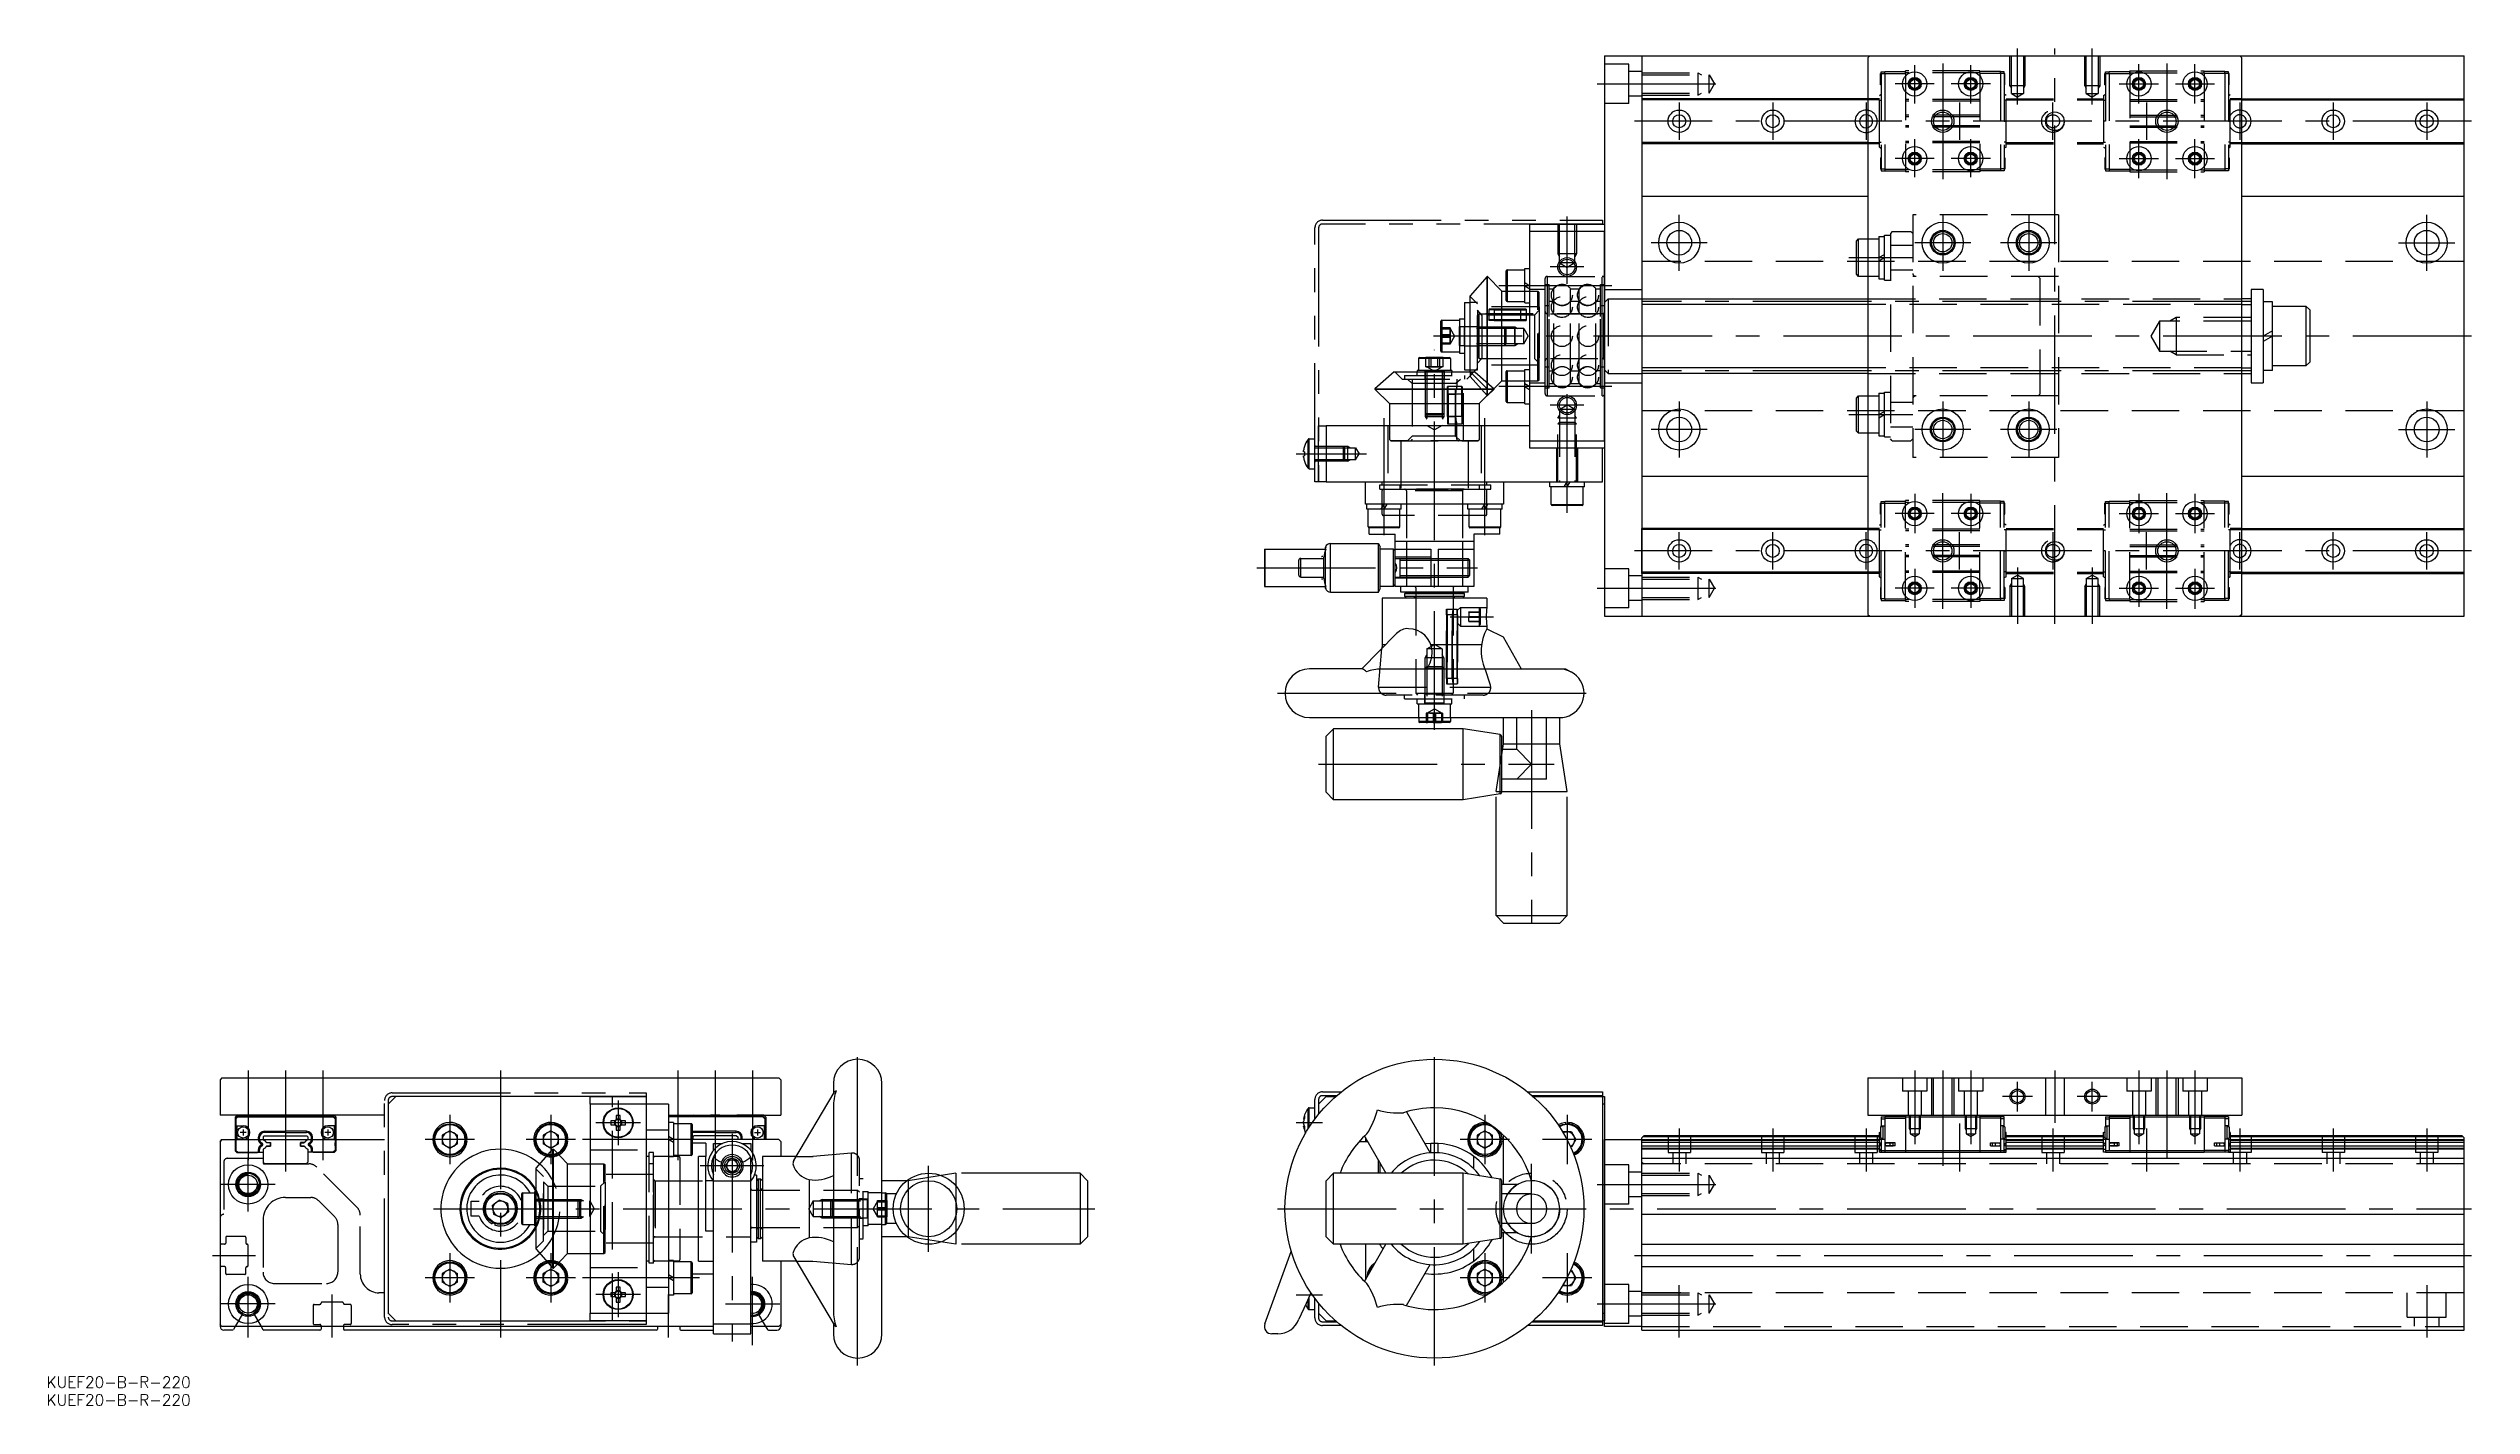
# Model space of a CAD drawing. Extents: x -121 to 527, y -53 to 311.
import ezdxf

# ---------------------------------------------------------------- set-up
doc = ezdxf.new("R2010")
doc.units = 0
for name, pattern in [('CENTER', [50.8, 31.75, -6.35, 6.35, -6.35]), ('DASHED', [19.05, 12.7, -6.35]), ('PHANTOM', [63.5, 31.75, -6.35, 6.35, -6.35, 6.35, -6.35])]:
    doc.linetypes.add(name, pattern=pattern)
doc.layers.get('0').update_dxf_attribs({"linetype": 'CONTINUOUS'})
doc.layers.add('CENTER', color=1, linetype='CENTER')
doc.styles.get("Standard").update_dxf_attribs({"font": 'txt.shx', "height": 3, "bigfont": 'bigfont.shx'})

msp = doc.modelspace()

# ---------------------------------------------------------------- texts
at = {"color": 7, "linetype": 'CONTINUOUS'}
for p in [(-121.44, -47.95), (-121.44, -52.69)]:
    msp.add_text('KUEF20-B-R-220', height=3, dxfattribs=at).set_placement(p)

# ---------------------------------------------------------------- linework, layer by layer
at = {"color": 7, "linetype": 'CONTINUOUS'}
for p, q in [((295.45, 308.56), (525.45, 308.56)), ((295.45, 308.56), (295.45, 158.56)), ((305.45, 308.56), (305.45, 158.56)), ((365.95, 308.06), (366.45, 308.56)), ((365.95, 308.06), (365.95, 159.06)), ((465.95, 308.06), (465.45, 308.56)), ((465.95, 159.06), (465.95, 308.06)), ((525.45, 158.56), (525.45, 308.56)), ((365.95, 297.06), (305.45, 297.06)), ((305.45, 297.06), (305.45, 285.06)), ((365.95, 296.76), (305.45, 296.76)), ((465.95, 297.06), (525.45, 297.06)), ((465.95, 296.76), (525.45, 296.76)), ((365.95, 285.36), (305.45, 285.36)), ((465.95, 285.36), (525.45, 285.36)), ((365.95, 285.06), (305.45, 285.06)), ((465.95, 285.06), (525.45, 285.06)), ((305.45, 271.06), (365.95, 271.06)), ((465.95, 271.06), (525.45, 271.06)), ((275.45, 261.56), (275.45, 263.56)), ((275.45, 263.56), (295.45, 263.56)), ((275.45, 205.56), (275.45, 261.56)), ((295.45, 261.56), (275.45, 261.56)), ((295.45, 205.56), (295.45, 261.56)), ((362.85, 258.96), (363.45, 259.56)), ((363.45, 259.56), (365.95, 259.56)), ((363.45, 249.56), (363.45, 259.56)), ((362.85, 250.16), (362.85, 258.96)), ((264.02, 249.48), (259.51, 244.38)), ((264.02, 217.63), (264.02, 249.48)), ((264.16, 249.48), (264.02, 249.48)), ((264.16, 217.63), (264.16, 249.48)), ((267.95, 245.56), (264.16, 249.48)), ((269.15, 243.06), (269.15, 251.06)), ((269.4, 251.31), (269.4, 242.81)), ((269.4, 251.31), (274.15, 251.31)), ((274.15, 242.47), (274.15, 251.66)), ((274.15, 251.66), (275.45, 251.66)), ((274.15, 247.87), (275.45, 247.06)), ((274.15, 247.06), (275.45, 246.25)), ((363.45, 249.56), (362.85, 250.16)), ((365.95, 249.56), (363.45, 249.56)), ((257.95, 242.56), (257.95, 224.56)), ((257.95, 242.56), (259.51, 242.56)), ((259.51, 224), (259.51, 244.38)), ((267.95, 221.56), (267.95, 245.56)), ((267.95, 245.56), (269.15, 245.56)), ((269.4, 242.81), (274.15, 242.81)), ((274.15, 242.47), (275.45, 242.47)), ((305.45, 243.56), (365.95, 243.56)), ((468.45, 243.56), (465.95, 243.56)), ((468.45, 246.06), (468.45, 221.06)), ((471.65, 246.06), (468.45, 246.06)), ((468.45, 243.56), (468.45, 223.56)), ((471.65, 246.06), (471.65, 221.06)), ((471.65, 242.76), (471.65, 224.36)), ((474.15, 242.76), (471.65, 242.76)), ((474.15, 224.36), (474.15, 242.76)), ((474.15, 241.56), (483.15, 241.56)), ((483.15, 241.56), (483.15, 225.56)), ((483.15, 241.56), (484.15, 240.56)), ((484.15, 240.56), (484.15, 226.56)), ((251.65, 232.06), (251.65, 237.56)), ((251.9, 237.81), (256.65, 237.81)), ((251.9, 237.81), (251.9, 231.97)), ((256.65, 238.16), (256.65, 228.96)), ((256.65, 238.16), (257.95, 238.16)), ((474.15, 235), (471.65, 233.56)), ((474.15, 233.56), (471.65, 232.11)), ((254.2, 227.61), (245.7, 227.61)), ((245.7, 227.61), (245.7, 224.36)), ((245.95, 227.86), (253.95, 227.86)), ((251.65, 229.56), (251.65, 232.06)), ((251.9, 231.97), (251.9, 229.31)), ((251.9, 229.31), (256.65, 229.31)), ((254.2, 227.61), (254.2, 224.36)), ((256.65, 228.96), (257.95, 228.96)), ((239.13, 224), (234.03, 219.49)), ((239.13, 224), (249.95, 224)), ((254.55, 224.36), (245.35, 224.36)), ((245.35, 224.36), (245.35, 224)), ((249.95, 224), (259.51, 224)), ((254.55, 224.36), (254.55, 224)), ((257.95, 224.56), (259.51, 224.56)), ((259.51, 224), (264.02, 219.49)), ((261.95, 215.56), (267.95, 221.56)), ((267.95, 221.56), (269.15, 221.56)), ((269.15, 216.06), (269.15, 224.06)), ((269.4, 224.31), (269.4, 215.81)), ((269.4, 224.31), (274.15, 224.31)), ((274.15, 215.47), (274.15, 224.66)), ((274.15, 224.66), (275.45, 224.66)), ((274.15, 220.84), (275.45, 220.03)), ((365.95, 223.56), (305.45, 223.56)), ((465.95, 223.56), (468.45, 223.56)), ((468.45, 221.06), (471.65, 221.06)), ((474.15, 224.36), (471.65, 224.36)), ((483.15, 225.56), (474.15, 225.56)), ((484.15, 226.56), (483.15, 225.56)), ((234.03, 219.49), (249.95, 219.49)), ((234.03, 219.49), (234.03, 219.35)), ((234.03, 219.35), (249.95, 219.35)), ((234.03, 219.35), (237.95, 215.56)), ((237.95, 215.56), (249.95, 215.56)), ((237.95, 215.56), (237.95, 209.56)), ((249.95, 219.49), (265.88, 219.49)), ((249.95, 219.35), (265.88, 219.35)), ((249.95, 215.56), (261.95, 215.56)), ((261.95, 215.56), (261.95, 209.56)), ((264.02, 217.63), (264.16, 217.63)), ((264.16, 217.63), (265.88, 219.35)), ((265.88, 219.35), (265.88, 219.49)), ((269.4, 215.81), (274.15, 215.81)), ((274.15, 220.03), (275.45, 219.22)), ((274.15, 215.47), (275.45, 215.47)), ((362.85, 216.96), (363.45, 217.56)), ((362.85, 208.16), (362.85, 216.96)), ((363.45, 217.56), (365.95, 217.56)), ((363.45, 207.56), (363.45, 217.56)), ((218.95, 194.56), (218.95, 209.56)), ((218.95, 209.56), (220.95, 209.56)), ((275.45, 209.56), (220.95, 209.56)), ((220.95, 209.56), (220.95, 194.56)), ((275.45, 203.56), (275.45, 209.56)), ((363.45, 207.56), (362.85, 208.16)), ((365.95, 207.56), (363.45, 207.56)), ((214.93, 202.57), (214.93, 202.92)), ((215.18, 202.57), (214.93, 202.57)), ((214.93, 201.54), (215.18, 201.54)), ((214.93, 201.19), (214.93, 201.54)), ((215.16, 204.05), (215.18, 204.04)), ((216.12, 202.06), (216.12, 205.91)), ((216.12, 198.2), (216.12, 202.06)), ((216.41, 206.06), (217.95, 206.06)), ((216.41, 202.06), (216.41, 206.06)), ((216.41, 198.06), (216.41, 202.06)), ((217.95, 202.06), (217.95, 206.06)), ((217.95, 198.06), (217.95, 202.06)), ((218.15, 204.06), (218.95, 204.06)), ((275.45, 205.56), (295.45, 205.56)), ((294.95, 203.56), (275.45, 203.56)), ((294.95, 194.56), (294.95, 203.56)), ((295.45, 203.56), (294.95, 203.56)), ((215.18, 200.07), (215.16, 200.06)), ((216.41, 198.06), (217.95, 198.06)), ((218.95, 200.06), (218.15, 200.06)), ((220.95, 194.56), (218.95, 194.56)), ((220.95, 194.56), (294.95, 194.56)), ((231.45, 188.56), (231.45, 194.56)), ((268.45, 194.56), (268.45, 188.56)), ((280.85, 193.26), (280.85, 194.56)), ((284.64, 193.26), (285.45, 194.56)), ((285.45, 193.26), (286.26, 194.56)), ((290.05, 193.26), (290.05, 194.56)), ((305.45, 196.06), (365.95, 196.06)), ((465.95, 196.06), (525.45, 196.06)), ((268.45, 188.56), (231.45, 188.56)), ((231.85, 187.26), (231.85, 188.56)), ((235.64, 187.26), (236.45, 188.56)), ((236.45, 187.26), (237.26, 188.56)), ((241.04, 187.26), (241.04, 188.56)), ((258.85, 187.26), (258.85, 188.56)), ((262.64, 187.26), (263.45, 188.56)), ((263.45, 187.26), (264.26, 188.56)), ((268.04, 187.26), (268.04, 188.56)), ((290.05, 193.26), (280.85, 193.26)), ((281.2, 188.51), (281.2, 193.26)), ((281.2, 188.51), (285.45, 188.51)), ((285.45, 188.26), (281.45, 188.26)), ((285.45, 188.51), (289.7, 188.51)), ((289.45, 188.26), (285.45, 188.26)), ((289.7, 188.51), (289.7, 193.26)), ((241.04, 187.26), (231.85, 187.26)), ((232.2, 182.51), (232.2, 187.26)), ((232.2, 182.51), (240.7, 182.51)), ((240.45, 182.26), (232.45, 182.26)), ((232.45, 180.56), (232.45, 182.26)), ((240.7, 182.51), (240.7, 187.26)), ((268.04, 187.26), (258.85, 187.26)), ((259.2, 182.51), (259.2, 187.26)), ((259.2, 182.51), (267.7, 182.51)), ((267.45, 182.26), (259.45, 182.26)), ((267.45, 180.56), (267.45, 182.26)), ((267.7, 182.51), (267.7, 187.26)), ((365.95, 182.06), (305.45, 182.06)), ((305.45, 170.06), (305.45, 182.06)), ((365.95, 181.76), (305.45, 181.76)), ((465.95, 182.06), (525.45, 182.06)), ((465.95, 181.76), (525.45, 181.76)), ((204.45, 176.56), (204.45, 166.56)), ((204.45, 176.56), (204.57, 176.56)), ((204.57, 176.56), (220.83, 176.56)), ((204.57, 176.56), (204.57, 166.56)), ((220.83, 166.03), (220.83, 177.08)), ((222.09, 165.06), (222.09, 178.06)), ((222.09, 178.06), (234.95, 178.06)), ((232.45, 180.56), (239.45, 180.56)), ((234.95, 165.06), (234.95, 178.06)), ((234.95, 178.06), (235.45, 177.19)), ((235.45, 165.92), (235.45, 177.19)), ((238.95, 176.56), (235.45, 176.56)), ((238.95, 176.56), (239.45, 176.06)), ((238.95, 166.56), (238.95, 176.56)), ((239.45, 178.56), (239.45, 180.56)), ((260.45, 178.56), (239.45, 178.56)), ((239.45, 176.56), (239.45, 178.56)), ((239.45, 176.56), (248.95, 176.56)), ((239.45, 175.3), (239.45, 176.56)), ((239.45, 167.81), (239.45, 175.3)), ((242.45, 178.56), (242.45, 176.56)), ((248.95, 176.56), (248.95, 166.56)), ((250.95, 176.56), (250.95, 166.56)), ((250.95, 176.56), (260.45, 176.56)), ((257.45, 178.56), (257.45, 176.56)), ((267.45, 180.56), (260.45, 180.56)), ((260.45, 180.56), (260.45, 178.56)), ((260.45, 178.56), (260.45, 176.56)), ((260.45, 176.56), (260.45, 166.56)), ((213.65, 169.56), (213.65, 173.56)), ((214.15, 174.06), (220.33, 174.06)), ((214.15, 169.06), (214.15, 174.06)), ((214.15, 169.06), (220.33, 169.06)), ((220.33, 168.72), (220.33, 174.39)), ((248.95, 174.06), (250.95, 174.06)), ((248.95, 169.06), (250.95, 169.06)), ((365.95, 170.36), (305.45, 170.36)), ((365.95, 170.06), (305.45, 170.06)), ((465.95, 170.36), (525.45, 170.36)), ((465.95, 170.06), (525.45, 170.06)), ((204.45, 166.56), (204.57, 166.56)), ((204.57, 166.56), (220.83, 166.56)), ((222.09, 165.06), (234.95, 165.06)), ((234.95, 165.06), (235.45, 165.92)), ((238.95, 166.56), (235.45, 166.56)), ((235.97, 163.46), (235.97, 150.96)), ((263.97, 163.46), (235.97, 163.46)), ((238.95, 166.56), (239.45, 167.06)), ((239.45, 166.56), (239.45, 167.81)), ((248.95, 166.56), (239.45, 166.56)), ((240.95, 165.06), (240.95, 166.56)), ((258.95, 165.06), (240.95, 165.06)), ((241.95, 164.56), (242.45, 165.06)), ((257.95, 164.56), (241.95, 164.56)), ((241.95, 164.56), (241.95, 163.96)), ((241.95, 163.96), (257.95, 163.96)), ((241.95, 163.96), (242.45, 163.46)), ((242.45, 165.06), (257.45, 165.06)), ((257.45, 163.46), (242.5, 163.46)), ((255.5, 163.46), (244.4, 163.46)), ((250.95, 166.56), (248.95, 166.56)), ((260.45, 166.56), (250.95, 166.56)), ((257.95, 164.56), (257.45, 165.06)), ((257.95, 163.96), (257.45, 163.46)), ((257.95, 163.96), (257.95, 164.56)), ((258.95, 165.06), (258.95, 166.56)), ((263.97, 163.46), (263.97, 160.94)), ((263.97, 155.98), (263.97, 155.25)), ((295.45, 158.56), (525.45, 158.56)), ((365.95, 159.06), (366.45, 158.56)), ((465.95, 159.06), (465.45, 158.56)), ((239.82, 153.93), (230.51, 144.46)), ((235.97, 150.96), (235.88, 149.92)), ((236.9, 150.96), (235.97, 150.96)), ((262.54, 150.96), (248.97, 150.96)), ((263.97, 155.25), (268.3, 153.04)), ((268.3, 153.04), (273.14, 144.46)), ((230.51, 144.46), (216.47, 144.46)), ((235.76, 144.46), (285.04, 144.46)), ((285.04, 144.46), (286.44, 143.74)), ((216.47, 131.46), (283.47, 131.46)), ((245.72, 131.46), (245.72, 130.41)), ((245.72, 130.41), (254.22, 130.41)), ((253.97, 130.16), (245.97, 130.16)), ((254.22, 131.46), (254.22, 130.41)), ((271.95, 122.96), (271.95, 131.46)), ((279.95, 114.96), (279.95, 131.46)), ((222.95, 128.46), (220.95, 126.46)), ((220.95, 111.46), (220.95, 126.46)), ((222.95, 109.46), (222.95, 128.46)), ((257.62, 128.46), (222.95, 128.46)), ((257.62, 109.46), (257.62, 128.46)), ((267.53, 126.91), (257.62, 128.46)), ((267.53, 111.01), (267.53, 126.91)), ((267.95, 111.5), (267.95, 126.41)), ((267.95, 122.96), (271.95, 122.96)), ((275.95, 118.96), (271.95, 122.96)), ((271.95, 114.96), (275.95, 118.96)), ((222.95, 109.46), (220.95, 111.46)), ((267.53, 111.01), (257.62, 109.46)), ((271.95, 114.96), (267.95, 114.96)), ((279.95, 114.96), (271.95, 114.96)), ((257.62, 109.46), (222.95, 109.46)), ((-74.5, 35), (-75, 34.5)), ((-74.5, 35), (-75, 34.5)), ((-75, 34.5), (-75, 25)), ((-75, 34.5), (-75, 33)), ((-75, 33), (-75, 25)), ((-74.5, 35), (74.5, 35)), ((74.5, 35), (75, 34.5)), ((75, 34.5), (75, 33)), ((75, 33), (75, 25)), ((89.1, 33.5), (89.1, 30.79)), ((102.1, -33.5), (102.1, 33.5)), ((365.95, 35), (465.95, 35)), ((365.95, 35), (365.95, 25)), ((465.95, 35), (465.95, 25)), ((-28, 30), (-30, 28)), ((-30, 28), (-30, -28)), ((24, 30), (-28, 30)), ((24, 30), (39, 30)), ((24, 28), (24, 30)), ((24, 28), (24, -28)), ((39, 28), (24, 28)), ((39, 30), (39, 28)), ((39, 28), (39, -28)), ((45, 28), (39, 28)), ((45, 28), (45, 21.02)), ((78.5, 12.87), (89.28, 31.07)), ((89.1, 27.34), (89.1, -27.26)), ((216.12, 25.94), (216.12, 26.85)), ((216.12, 21.34), (216.12, 25.94)), ((216.41, 26.06), (216.41, 27)), ((216.41, 27), (217.95, 27)), ((216.41, 21.79), (216.41, 26.06)), ((220.95, 30), (218.95, 28)), ((220.95, 30), (223.49, 30)), ((242.48, 25.95), (248.82, 14.96)), ((276.41, 30), (294.95, 30)), ((294.95, 30), (294.95, -30)), ((294.95, 30), (295.45, 30)), ((295.45, 28), (294.95, 28)), ((295.45, 30), (295.45, 28)), ((295.45, 28), (295.45, -28)), ((-31, 25), (-75, 25)), ((-70.5, 25), (-71, 24.5)), ((-71, 24.5), (-71, 18.5)), ((-70.3, 24.7), (-70.8, 24.2)), ((-70.8, 24.2), (-70.8, 18.5)), ((-70.25, 24.6), (-70.75, 24.1)), ((-70.75, 24.1), (-70.75, 22.2)), ((-70.75, 22.2), (-68.8, 22.2)), ((-70.55, 22.2), (-70.55, 18.6)), ((-70.5, 25), (-63.3, 25)), ((-70.3, 24.7), (-44.7, 24.7)), ((-70.25, 24.6), (-44.75, 24.6)), ((-68, 20.4), (-69.6, 20.4)), ((-68.8, 21.2), (-68.8, 19.6)), ((-63.2, 19.5), (-63.5, 19.2)), ((-62.9, 24.75), (-63.3, 25)), ((-63.2, 19.5), (-51.8, 19.5)), ((-63.13, 20.43), (-63.13, 20.73)), ((-63.13, 20.73), (-57.5, 20.73)), ((-57.5, 20.43), (-63.13, 20.43)), ((-62.9, 24.75), (-52.1, 24.75)), ((-58.7, 25), (-59.1, 24.75)), ((-58.7, 25), (-56.3, 25)), ((-51.87, 20.73), (-57.5, 20.73)), ((-57.5, 20.73), (-57.5, 20.43)), ((-57.5, 20.43), (-51.87, 20.43)), ((-56.3, 25), (-55.9, 24.75)), ((-52.1, 24.75), (-51.7, 25)), ((-51.87, 20.43), (-51.87, 20.73)), ((-51.8, 19.5), (-51.5, 19.2)), ((-51.7, 25), (-44.5, 25)), ((-45.4, 20.4), (-47, 20.4)), ((-44.25, 22.2), (-46.2, 22.2)), ((-46.2, 21.2), (-46.2, 19.6)), ((-44.75, 24.6), (-44.25, 24.1)), ((-44.7, 24.7), (-44.2, 24.2)), ((-44.5, 25), (-44, 24.5)), ((-44.45, 22.2), (-44.45, 18.6)), ((-44.25, 24.1), (-44.25, 22.2)), ((-44.2, 24.2), (-44.2, 18.5)), ((-44, 24.5), (-44, 18.5)), ((-13.5, 20.86), (-15.54, 19.68)), ((-15.54, 19.68), (-15.54, 17.32)), ((-13.5, 20.86), (-11.46, 19.68)), ((-11.46, 17.32), (-11.46, 19.68)), ((13.5, 20.86), (11.46, 19.68)), ((11.46, 19.68), (11.46, 17.32)), ((13.5, 20.86), (15.54, 19.68)), ((15.54, 17.32), (15.54, 19.68)), ((30.63, 23.52), (29.52, 23.52)), ((29.52, 22.49), (30.63, 22.49)), ((30.52, 23.52), (30.52, 22.49)), ((30.98, 24.98), (30.98, 23.87)), ((32.01, 23.98), (30.98, 23.98)), ((30.98, 22.13), (30.98, 21.02)), ((30.98, 22.02), (32.01, 22.02)), ((32.01, 23.87), (32.01, 24.98)), ((32.01, 21.02), (32.01, 22.13)), ((33.48, 23.52), (32.37, 23.52)), ((32.37, 22.49), (33.48, 22.49)), ((32.48, 22.49), (32.48, 23.52)), ((45, 21.02), (39, 21.02)), ((45, 25), (75, 25)), ((70.3, 24.7), (45, 24.7)), ((70.25, 24.6), (45, 24.6)), ((46.3, 23.1), (45, 23.1)), ((45, 21.02), (45, -21.02)), ((46.3, 23.1), (46.3, 13.9)), ((51.05, 22.75), (46.3, 22.75)), ((51.05, 14.25), (51.05, 22.75)), ((51.3, 22.5), (51.3, 14.5)), ((51.3, 20.73), (57.5, 20.73)), ((57.5, 20.43), (51.3, 20.43)), ((51.8, 19.5), (51.5, 19.2)), ((52.1, 24.75), (51.7, 25)), ((63.2, 19.5), (51.8, 19.5)), ((51.87, 20.43), (51.87, 20.73)), ((62.9, 24.75), (52.1, 24.75)), ((56.3, 25), (55.9, 24.75)), ((58.7, 25), (56.3, 25)), ((63.13, 20.73), (57.5, 20.73)), ((57.5, 20.73), (57.5, 20.43)), ((57.5, 20.43), (63.13, 20.43)), ((58.7, 25), (59.1, 24.75)), ((62.9, 24.75), (63.3, 25)), ((63.13, 20.43), (63.13, 20.73)), ((63.2, 19.5), (63.5, 19.2)), ((70.5, 25), (63.3, 25)), ((68, 20.4), (69.6, 20.4)), ((70.75, 22.2), (68.8, 22.2)), ((68.8, 21.2), (68.8, 19.6)), ((70.25, 24.6), (70.75, 24.1)), ((70.3, 24.7), (70.8, 24.2)), ((70.5, 25), (71, 24.5)), ((70.55, 22.2), (70.55, 18.6)), ((70.75, 24.1), (70.75, 22.2)), ((70.8, 24.2), (70.8, 18.5)), ((71, 24.5), (71, 18.5)), ((214.93, 24), (214.93, 24.01)), ((214.93, 24), (214.93, 23.95)), ((214.93, 22.83), (214.93, 23.33)), ((214.93, 22.83), (214.93, 22.67)), ((214.93, 21.99), (214.93, 22.05)), ((263.45, 20.86), (261.41, 19.68)), ((261.41, 19.68), (261.41, 17.32)), ((263.45, 20.86), (265.49, 19.68)), ((265.49, 17.32), (265.49, 19.68)), ((268.45, 6.5), (268.45, 19.67)), ((286.63, 20.54), (284.27, 20.54)), ((285.12, 22.74), (285.09, 23.09)), ((285.79, 22.74), (285.81, 23.09)), ((286.63, 20.54), (287.81, 18.5)), ((305.95, 19.5), (305.45, 19)), ((369, 19.5), (305.95, 19.5)), ((365.95, 25), (465.95, 25)), ((369, 20.43), (369.3, 20.61)), ((369, 15.1), (369, 20.43)), ((369.3, 21.9), (369.3, 18.9)), ((369.9, 21.9), (369.3, 21.9)), ((369.5, 24.6), (370.5, 24.6)), ((369.5, 24.6), (369.5, 24.1)), ((369.5, 24.1), (370.5, 24.1)), ((369.5, 24.1), (369.5, 22.2)), ((369.5, 22.2), (370.5, 22.2)), ((369.5, 21.9), (369.5, 22.2)), ((369.9, 22.2), (369.9, 18.6)), ((370.5, 24.7), (370.5, 15.1)), ((370.5, 24.7), (376, 24.7)), ((370.5, 24.2), (376, 24.2)), ((376, 25), (376, 24.5)), ((376, 24.5), (376, 15.5)), ((395.9, 24.5), (376, 24.5)), ((395.9, 25), (395.9, 15)), ((401.4, 24.7), (395.9, 24.7)), ((401.4, 24.2), (395.9, 24.2)), ((401.4, 24.7), (401.4, 15.1)), ((402.4, 24.6), (401.4, 24.6)), ((402.4, 24.1), (401.4, 24.1)), ((402.4, 22.2), (401.4, 22.2)), ((402, 22.2), (402, 18.6)), ((402.6, 21.9), (402, 21.9)), ((402.4, 21.9), (402.4, 24.6)), ((402.6, 21.9), (402.6, 18.9)), ((402.9, 20.43), (402.6, 20.61)), ((402.9, 15.1), (402.9, 20.43)), ((429, 19.5), (402.9, 19.5)), ((429, 20.43), (429.3, 20.61)), ((429, 15.1), (429, 20.43)), ((429.3, 21.9), (429.3, 18.9)), ((429.9, 21.9), (429.3, 21.9)), ((429.5, 24.6), (430.5, 24.6)), ((429.5, 24.6), (429.5, 21.9)), ((429.5, 24.1), (430.5, 24.1)), ((429.5, 22.2), (430.5, 22.2)), ((429.9, 22.2), (429.9, 18.6)), ((430.5, 24.7), (430.5, 15.6)), ((430.5, 24.7), (436, 24.7)), ((430.5, 24.2), (436, 24.2)), ((436, 25), (436, 24.5)), ((436, 24.5), (436, 15.5)), ((455.9, 24.5), (436, 24.5)), ((455.9, 25), (455.9, 15)), ((461.4, 24.7), (455.9, 24.7)), ((461.4, 24.2), (455.9, 24.2)), ((461.4, 24.7), (461.4, 15.1)), ((462.4, 24.6), (461.4, 24.6)), ((462.4, 24.1), (461.4, 24.1)), ((462.4, 22.2), (461.4, 22.2)), ((462, 22.2), (462, 18.6)), ((462.6, 21.9), (462, 21.9)), ((462.4, 24.6), (462.4, 21.9)), ((462.6, 21.9), (462.6, 18.9)), ((462.9, 20.43), (462.6, 20.61)), ((462.9, 20.43), (462.9, 15.1)), ((524.95, 19.5), (462.9, 19.5)), ((524.95, 19.5), (525.45, 19)), ((-74.5, 18.5), (-75, 18)), ((-75, 18), (-74.5, 18.5)), ((-75, 18), (-75, -31)), ((-74.5, 18.5), (-31, 18.5)), ((-68.8, 18.6), (-70.75, 18.6)), ((-70.75, 18.6), (-70.75, 18.5)), ((-64.73, 18.51), (-64.73, 19.13)), ((-64.43, 19.13), (-64.73, 19.13)), ((-64.73, 18.51), (-64.43, 18.51)), ((-64.43, 18.51), (-64.43, 19.13)), ((-63.5, 19.2), (-63.5, 18.5)), ((-51.5, 19.2), (-51.5, 18.5)), ((-50.57, 18.51), (-50.57, 19.13)), ((-50.57, 19.13), (-50.27, 19.13)), ((-50.27, 18.51), (-50.57, 18.51)), ((-50.27, 18.51), (-50.27, 19.13)), ((-46.2, 18.6), (-44.25, 18.6)), ((-44.25, 18.6), (-44.25, 18.5)), ((-13.5, 16.14), (-15.54, 17.32)), ((-11.46, 17.32), (-13.5, 16.14)), ((-9.26, 18.83), (-8.91, 18.86)), ((-9.26, 18.17), (-8.91, 18.14)), ((9.56, 10.82), (14.07, 15.93)), ((13.5, 16.14), (11.46, 17.32)), ((15.54, 17.32), (13.5, 16.14)), ((14.07, -15.92), (14.07, 15.93)), ((14.07, 15.93), (14.21, 15.93)), ((14.21, -15.92), (14.21, 15.93)), ((14.21, 15.93), (18, 12)), ((17.74, 18.83), (18.09, 18.86)), ((17.74, 18.17), (18.09, 18.14)), ((46.3, 18.5), (45, 19.31)), ((46.3, 17.69), (45, 18.5)), ((46.3, 13.9), (45, 13.9)), ((51.05, 14.25), (46.3, 14.25)), ((74.5, 18.5), (51.3, 18.5)), ((55, 17.5), (51.3, 17.5)), ((51.5, 19.2), (51.5, 18.5)), ((53, -14), (53, 14)), ((55, 14), (53, 14)), ((55, 17.5), (55, 14)), ((55, -6), (55, 14)), ((57, 15.65), (57, 17.47)), ((57, 17.47), (59.43, 17.47)), ((57, -30.82), (57, 13.86)), ((61.13, 13), (60.27, 11.5)), ((62.87, 13), (61.13, 13)), ((63.73, 11.5), (62.87, 13)), ((63.5, 19.2), (63.5, 18.5)), ((64.43, 18.51), (64.43, 19.13)), ((64.43, 19.13), (64.73, 19.13)), ((64.73, 18.51), (64.43, 18.51)), ((64.57, 17.47), (67, 17.47)), ((64.73, 18.51), (64.73, 19.13)), ((67, 17.47), (67, 15.65)), ((67, -30.82), (67, 13.86)), ((68.8, 18.6), (70.75, 18.6)), ((79.17, 14), (70.1, 14)), ((70.1, 14), (70.1, -14)), ((70.75, 18.6), (70.75, 18.5)), ((75, 18), (74.5, 18.5)), ((75, 18), (75, 14)), ((229.83, 18), (232.05, 18)), ((231.22, 19.45), (236.96, 9.5)), ((231.45, 19.04), (231.45, 18)), ((231.85, 18.35), (231.88, 18)), ((234.95, 9.5), (234.95, 12.98)), ((250.95, 17.47), (248.95, 17.47)), ((248.95, 14.97), (248.95, 17.47)), ((250.95, 14.97), (250.95, 17.47)), ((260.45, 10.71), (260.45, 14)), ((263.45, 16.14), (261.41, 17.32)), ((265.49, 17.32), (263.45, 16.14)), ((267.69, 18.83), (268.04, 18.86)), ((267.69, 18.17), (268.04, 18.14)), ((286.41, 16.46), (286.63, 16.46)), ((287.81, 18.5), (286.63, 16.46)), ((295.45, 18.5), (305.45, 18.5)), ((295.45, -31.5), (295.45, 18.5)), ((305.45, -32.5), (305.45, 19)), ((369, 18.46), (305.45, 18.46)), ((369, 18.25), (305.45, 18.25)), ((369, 17.7), (305.45, 17.7)), ((369, 16.7), (305.45, 16.7)), ((369, 16.15), (305.45, 16.15)), ((369, 15.94), (305.45, 15.94)), ((305.45, 13.5), (525.45, 13.5)), ((369, 19.2), (305.65, 19.2)), ((369, 19.13), (369.3, 19.13)), ((369.5, 18.51), (369, 18.51)), ((369.5, 17.38), (369, 17.64)), ((369.5, 17.29), (369, 17.55)), ((369.5, 17.11), (369, 16.85)), ((369.5, 17.02), (369, 16.76)), ((369.5, 15.89), (369, 15.89)), ((369, 15.6), (402.9, 15.6)), ((369, 15.1), (402.9, 15.1)), ((369.3, 18.9), (369.9, 18.9)), ((369.5, 18.9), (369.5, 15.1)), ((369.5, 18.6), (370.5, 18.6)), ((369.5, 17.11), (369.5, 17.11)), ((373.2, 17.6), (370.5, 17.6)), ((373.2, 16.8), (370.5, 16.8)), ((372.7, 17.55), (370.85, 17.55)), ((370.85, 16.85), (372.7, 16.85)), ((371.3, 17.55), (371.3, 17.6)), ((371.3, 16.8), (371.3, 16.85)), ((371.76, 17.55), (371.76, 17.6)), ((371.76, 16.8), (371.76, 16.85)), ((371.9, 16.85), (371.9, 17.55)), ((372.7, 16.85), (372.7, 17.55)), ((373.2, 16.8), (373.2, 17.6)), ((376, 15.5), (376, 15)), ((398.7, 17.6), (401.4, 17.6)), ((398.7, 16.8), (398.7, 17.6)), ((398.7, 16.8), (401.4, 16.8)), ((401.05, 17.55), (399.2, 17.55)), ((399.2, 17.55), (399.2, 16.85)), ((399.2, 16.85), (401.05, 16.85)), ((400, 17.55), (400, 16.85)), ((400.14, 17.55), (400.14, 17.6)), ((400.14, 16.8), (400.14, 16.85)), ((400.6, 17.55), (400.6, 17.6)), ((400.6, 16.8), (400.6, 16.85)), ((402.4, 18.6), (401.4, 18.6)), ((402, 18.9), (402.6, 18.9)), ((402.4, 15.1), (402.4, 18.9)), ((402.4, 18.51), (402.9, 18.51)), ((402.4, 17.38), (402.9, 17.64)), ((402.4, 17.29), (402.9, 17.55)), ((402.4, 17.11), (402.4, 17.11)), ((402.4, 17.11), (402.9, 16.85)), ((402.4, 17.02), (402.9, 16.76)), ((402.4, 15.89), (402.9, 15.89)), ((402.9, 19.13), (402.6, 19.13)), ((429, 19.2), (402.9, 19.2)), ((429, 18.46), (402.9, 18.46)), ((429, 18.25), (402.9, 18.25)), ((429, 17.7), (402.9, 17.7)), ((429, 16.7), (402.9, 16.7)), ((429, 16.15), (402.9, 16.15)), ((429, 15.94), (402.9, 15.94)), ((429, 19.13), (429.3, 19.13)), ((429.5, 18.51), (429, 18.51)), ((429.5, 17.38), (429, 17.64)), ((429, 17.55), (429, 17.64)), ((429.5, 17.29), (429, 17.55)), ((429.5, 17.11), (429, 16.85)), ((429.5, 17.02), (429, 16.76)), ((429, 16.76), (429, 16.85)), ((429.5, 15.89), (429, 15.89)), ((429.5, 15.1), (429, 15.1)), ((429.3, 18.9), (429.9, 18.9)), ((429.5, 18.6), (429.5, 18.9)), ((429.5, 18.6), (429.5, 15.6)), ((429.5, 18.6), (430.5, 18.6)), ((429.5, 17.11), (429.5, 17.11)), ((429.5, 15.6), (429.5, 15.1)), ((429.5, 15.6), (430.5, 15.6)), ((429.5, 15.1), (430.5, 15.1)), ((433.2, 17.6), (430.5, 17.6)), ((433.2, 16.8), (430.5, 16.8)), ((430.5, 15.6), (436, 15.6)), ((430.5, 15.1), (436, 15.1)), ((432.7, 17.55), (430.85, 17.55)), ((430.85, 16.85), (432.7, 16.85)), ((431.3, 17.55), (431.3, 17.6)), ((431.3, 16.8), (431.3, 16.85)), ((431.76, 17.55), (431.76, 17.6)), ((431.76, 16.8), (431.76, 16.85)), ((431.9, 16.85), (431.9, 17.55)), ((432.7, 16.85), (432.7, 17.55)), ((433.2, 16.8), (433.2, 17.6)), ((455.9, 15.5), (436, 15.5)), ((436, 15.5), (436, 15)), ((455.9, 15), (436, 15)), ((462.4, 15.6), (455.9, 15.6)), ((462.9, 15.1), (455.9, 15.1)), ((458.7, 16.8), (458.7, 17.6)), ((458.7, 17.6), (461.4, 17.6)), ((458.7, 16.8), (461.4, 16.8)), ((461.05, 17.55), (459.2, 17.55)), ((459.2, 17.55), (459.2, 16.85)), ((459.2, 16.85), (461.05, 16.85)), ((460, 17.55), (460, 16.85)), ((460.14, 17.55), (460.14, 17.6)), ((460.14, 16.8), (460.14, 16.85)), ((460.6, 17.55), (460.6, 17.6)), ((460.6, 16.8), (460.6, 16.85)), ((462.4, 18.6), (461.4, 18.6)), ((462, 18.9), (462.6, 18.9)), ((462.4, 18.9), (462.4, 15.1)), ((462.4, 18.51), (462.9, 18.51)), ((462.4, 17.38), (462.9, 17.64)), ((462.4, 17.29), (462.9, 17.55)), ((462.4, 17.11), (462.4, 17.11)), ((462.4, 17.11), (462.9, 16.85)), ((462.4, 17.02), (462.9, 16.76)), ((462.4, 15.89), (462.9, 15.89)), ((462.9, 19.13), (462.6, 19.13)), ((525.25, 19.2), (462.9, 19.2)), ((525.45, 18.46), (462.9, 18.46)), ((525.45, 18.25), (462.9, 18.25)), ((525.45, 17.7), (462.9, 17.7)), ((462.9, 17.55), (462.9, 17.64)), ((462.9, 16.76), (462.9, 16.85)), ((525.45, 16.7), (462.9, 16.7)), ((525.45, 16.15), (462.9, 16.15)), ((525.45, 15.94), (462.9, 15.94)), ((525.45, -32.5), (525.45, 19)), ((9.56, -10.82), (9.56, 10.82)), ((18, 12), (24, 12)), ((18, -12), (18, 12)), ((56.88, 7.5), (55, 7.5)), ((60.27, 11.5), (61.13, 10)), ((61.13, 10), (62.87, 10)), ((62.87, 10), (63.73, 11.5)), ((68.5, 9), (68, 9)), ((68.5, 9), (68.5, -9)), ((69, 8), (68.5, 7.5)), ((69, 8), (69, -8)), ((69, 8), (69.6, 8)), ((69.6, -8), (69.6, 8)), ((69.6, 8), (70.1, 7.5)), ((82.6, 7.79), (82.6, -7.79)), ((222.95, 9.5), (220.95, 7.5)), ((220.95, -7.5), (220.95, 7.5)), ((222.95, -9.5), (222.95, 9.5)), ((257.62, 9.5), (222.95, 9.5)), ((235.45, 9.5), (235.45, 12.11)), ((257.62, -9.5), (257.62, 9.5)), ((267.53, 7.95), (257.62, 9.5)), ((267.53, -7.95), (267.53, 7.95)), ((267.95, -7.46), (267.95, 7.46)), ((272.21, 6.5), (267.95, 6.5)), ((-2.19, 0.88), (-0.33, 2.33)), ((-2.19, 0.88), (-1.86, -1.45)), ((1.86, 1.45), (-0.33, 2.33)), ((1.86, 1.45), (2.19, -0.88)), ((5.7, -4), (5.7, 4)), ((5.95, 4.25), (5.95, -4.25)), ((5.95, 4.25), (9.2, 4.25)), ((9.2, -4.6), (9.2, 4.6)), ((9.2, 4.6), (9.56, 4.6)), ((102.1, 4.25), (103.05, 4.25)), ((103.05, -4.25), (103.05, 4.25)), ((103.3, 4), (103.3, -4)), ((105.98, 4), (103.3, 4)), ((275.95, 4), (267.95, 4)), ((-2.05, -3.72), (-2.22, -4.03)), ((-1.86, -1.45), (0.33, -2.33)), ((-1.44, -4), (-1.56, -4.33)), ((2.19, -0.88), (0.33, -2.33)), ((5.95, -4.25), (9.2, -4.25)), ((9.21, -4.6), (9.55, -4.6)), ((57, -6), (55, -6)), ((102.1, -4.25), (103.05, -4.25)), ((105.98, -4), (103.3, -4)), ((275.95, -4), (267.95, -4)), ((305.45, -1.5), (525.45, -1.5)), ((9.56, -10.82), (14.07, -15.92)), ((14.21, -15.92), (18, -12)), ((18, -12), (24, -12)), ((68.5, -9), (67, -9)), ((69, -8), (68.5, -7.5)), ((69, -8), (69.6, -8)), ((69.6, -8), (70.1, -7.5)), ((78.5, -12.87), (89.28, -31.07)), ((204.57, -30.82), (211.62, -11.44)), ((222.95, -9.5), (220.95, -7.5)), ((257.62, -9.5), (222.95, -9.5)), ((231.22, -19.45), (236.96, -9.5)), ((231.45, -9.5), (231.45, -19.04)), ((267.53, -7.95), (257.62, -9.5)), ((260.45, -14), (260.45, -10.71)), ((272.21, -6.5), (267.95, -6.5)), ((268.45, -19.67), (268.45, -6.5)), ((305.45, -9.5), (525.45, -9.5)), ((-13.5, -16.14), (-15.54, -17.32)), ((-15.54, -17.32), (-15.54, -19.68)), ((-13.5, -16.14), (-11.46, -17.32)), ((-11.46, -19.68), (-11.46, -17.32)), ((-9.26, -18.17), (-8.91, -18.14)), ((-9.26, -18.83), (-8.91, -18.86)), ((13.5, -16.14), (11.46, -17.32)), ((11.46, -19.68), (11.46, -17.32)), ((15.54, -17.32), (13.5, -16.14)), ((14.07, -15.92), (14.21, -15.92)), ((15.54, -17.32), (15.54, -19.68)), ((17.74, -18.17), (18.09, -18.14)), ((17.74, -18.83), (18.09, -18.86)), ((46.3, -13.9), (45, -13.9)), ((46.3, -18.5), (45, -17.69)), ((46.3, -19.31), (45, -18.5)), ((46.3, -13.9), (46.3, -23.1)), ((51.05, -14.25), (46.3, -14.25)), ((51.05, -22.75), (51.05, -14.25)), ((51.3, -14.5), (51.3, -22.5)), ((57, -17.5), (51.3, -17.5)), ((53, -14), (57, -14)), ((79.17, -14), (70.1, -14)), ((75, -14), (75, -31)), ((242.48, -25.95), (248.82, -14.96)), ((263.45, -16.14), (261.41, -17.32)), ((261.41, -17.32), (261.41, -19.68)), ((263.45, -16.14), (265.49, -17.32)), ((265.49, -19.68), (265.49, -17.32)), ((267.69, -18.17), (268.04, -18.14)), ((267.69, -18.83), (268.04, -18.86)), ((286.63, -16.46), (286.41, -16.46)), ((286.63, -16.46), (287.81, -18.5)), ((287.81, -18.5), (286.63, -20.54)), ((305.45, -15.5), (525.45, -15.5)), ((-13.5, -20.86), (-15.54, -19.68)), ((-11.46, -19.68), (-13.5, -20.86)), ((13.5, -20.86), (11.46, -19.68)), ((13.5, -20.86), (15.54, -19.68)), ((30.63, -22.48), (29.52, -22.48)), ((29.52, -23.51), (30.63, -23.51)), ((30.52, -22.48), (30.52, -23.51)), ((30.98, -21.02), (30.98, -22.13)), ((32.01, -22.02), (30.98, -22.02)), ((30.98, -23.87), (30.98, -24.98)), ((30.98, -23.98), (32.01, -23.98)), ((32.01, -22.13), (32.01, -21.02)), ((32.01, -24.98), (32.01, -23.87)), ((33.48, -22.48), (32.37, -22.48)), ((32.37, -23.51), (33.48, -23.51)), ((32.48, -23.51), (32.48, -22.48)), ((39, -21.02), (45, -21.02)), ((45, -21.02), (45, -28)), ((46.3, -23.1), (45, -23.1)), ((51.05, -22.75), (46.3, -22.75)), ((216.12, -26.85), (216.12, -24.3)), ((216.41, -27), (216.41, -23.64)), ((218.95, -25.28), (218.95, -28)), ((263.45, -20.86), (261.41, -19.68)), ((265.49, -19.68), (263.45, -20.86)), ((284.27, -20.54), (286.63, -20.54)), ((-74.5, -31.5), (-75, -31)), ((-75, -31), (-75, -31.5)), ((57, -31.5), (-74.5, -31.5)), ((-70.96, -31.5), (-71.45, -32.35)), ((-64.04, -31.5), (-63.55, -32.35)), ((-48, -31.5), (-48, -32.2)), ((-42, -31.5), (-42, -32.2)), ((-30, -28), (-28, -30)), ((-28, -30), (24, -30)), ((24, -28), (45, -28)), ((24, -30), (24, -28)), ((39, -30), (24, -30)), ((39, -28), (39, -30)), ((42, -31.5), (42, -32.2)), ((48, -31.5), (48, -32.2)), ((57, -30.82), (67, -30.82)), ((57, -33.5), (57, -30.82)), ((67, -33.5), (67, -30.82)), ((74.5, -31.5), (67, -31.5)), ((70.96, -31.5), (71.45, -32.35)), ((75, -31), (74.5, -31.5)), ((75, -31), (75, -31.5)), ((89.1, -30.76), (89.1, -33.5)), ((216.41, -27), (217.95, -27)), ((218.95, -28), (220.95, -30)), ((220.95, -30), (223.49, -30)), ((276.41, -30), (294.95, -30)), ((294.95, -28), (295.45, -28)), ((295.45, -30), (294.95, -30)), ((295.45, -28), (295.45, -30)), ((305.45, -31.5), (295.45, -31.5)), ((-71.71, -32.5), (-74, -32.5)), ((-48.3, -32.5), (-63.29, -32.5)), ((41.7, -32.5), (-41.7, -32.5)), ((48.3, -32.5), (57, -32.5)), ((57, -33.5), (67, -33.5)), ((71.71, -32.5), (74, -32.5)), ((208.03, -33.5), (206.45, -33.5)), ((305.45, -32.5), (525.45, -32.5))]:
    msp.add_line(p, q, dxfattribs=at)
at = {"color": 3, "linetype": 'DASHED'}
for p, q in [((301.95, 306.31), (295.45, 306.31)), ((301.95, 295.81), (301.95, 306.31)), ((403.95, 300.56), (403.95, 308.56)), ((404.33, 298.46), (404.33, 308.56)), ((407.57, 308.56), (407.57, 298.46)), ((407.95, 308.56), (407.95, 300.56)), ((423.95, 300.56), (423.95, 308.56)), ((424.33, 298.46), (424.33, 308.56)), ((427.57, 308.56), (427.57, 298.46)), ((427.95, 308.56), (427.95, 300.56)), ((305.45, 304.36), (301.95, 304.36)), ((305.45, 304.06), (320.45, 304.06)), ((305.45, 303.51), (323.45, 303.51)), ((305.45, 298.6), (323.45, 298.6)), ((320.45, 304.06), (321.39, 303.51)), ((320.45, 304.06), (320.45, 298.06)), ((320.45, 298.06), (321.39, 298.6)), ((323.45, 298.6), (323.45, 303.51)), ((323.45, 303.51), (324.87, 301.06)), ((323.45, 298.6), (324.87, 301.06)), ((369, 297.99), (369.5, 298.29)), ((369.3, 303.86), (369.5, 303.86)), ((369.3, 300.86), (369.3, 303.86)), ((369.5, 300.86), (369.3, 300.86)), ((369.5, 303.81), (369.5, 304.31)), ((369.5, 304.31), (370.5, 304.31)), ((369.5, 303.81), (369.5, 278.31)), ((369.5, 303.81), (370.5, 303.81)), ((370.5, 304.36), (376, 304.36)), ((370.5, 303.86), (370.5, 304.36)), ((370.5, 303.86), (370.5, 278.26)), ((370.5, 303.86), (376, 303.86)), ((395.9, 304.56), (376, 304.56)), ((376, 304.06), (376, 304.56)), ((376, 304.06), (376, 278.06)), ((395.9, 304.06), (376, 304.06)), ((395.9, 304.06), (395.9, 304.56)), ((401.4, 304.36), (395.9, 304.36)), ((395.9, 304.06), (395.9, 278.06)), ((401.4, 303.86), (395.9, 303.86)), ((401.4, 303.86), (401.4, 304.36)), ((402.4, 304.31), (401.4, 304.31)), ((401.4, 303.86), (401.4, 278.26)), ((402.4, 303.81), (401.4, 303.81)), ((402.4, 303.81), (402.4, 304.31)), ((402.4, 303.86), (402.6, 303.86)), ((402.4, 303.81), (402.4, 278.31)), ((402.6, 300.86), (402.4, 300.86)), ((402.9, 297.99), (402.4, 298.29)), ((402.6, 300.86), (402.6, 303.86)), ((407.95, 300.56), (403.95, 300.56)), ((403.95, 300.56), (404.33, 299.9)), ((404.33, 298.46), (405.95, 297.52)), ((404.33, 298.46), (407.57, 298.46)), ((407.57, 298.46), (405.95, 297.52)), ((407.95, 300.56), (407.57, 299.9)), ((427.95, 300.56), (423.95, 300.56)), ((423.95, 300.56), (424.33, 299.9)), ((424.33, 298.46), (427.57, 298.46)), ((424.33, 298.46), (425.95, 297.52)), ((427.57, 298.46), (425.95, 297.52)), ((427.95, 300.56), (427.57, 299.9)), ((429, 297.99), (429.5, 298.29)), ((429.5, 303.86), (429.3, 303.86)), ((429.3, 300.86), (429.3, 303.86)), ((429.3, 300.86), (429.5, 300.86)), ((429.5, 304.31), (430.5, 304.31)), ((429.5, 303.81), (429.5, 304.31)), ((429.5, 303.81), (429.5, 278.31)), ((429.5, 303.81), (430.5, 303.81)), ((430.5, 304.36), (436, 304.36)), ((430.5, 303.86), (430.5, 304.36)), ((430.5, 303.86), (430.5, 278.26)), ((430.5, 303.86), (436, 303.86)), ((436, 304.56), (436, 278.06)), ((436, 304.56), (455.9, 304.56)), ((436, 304.06), (436, 304.56)), ((436, 304.06), (455.9, 304.06)), ((455.9, 304.06), (455.9, 304.56)), ((461.4, 304.36), (455.9, 304.36)), ((455.9, 304.06), (455.9, 278.06)), ((461.4, 303.86), (455.9, 303.86)), ((461.4, 303.86), (461.4, 304.36)), ((462.4, 304.31), (461.4, 304.31)), ((461.4, 303.86), (461.4, 278.26)), ((462.4, 303.81), (461.4, 303.81)), ((462.4, 303.81), (462.4, 304.31)), ((462.6, 303.86), (462.4, 303.86)), ((462.4, 303.81), (462.4, 278.31)), ((462.4, 300.86), (462.6, 300.86)), ((462.9, 297.99), (462.4, 298.29)), ((462.6, 300.86), (462.6, 303.86)), ((301.95, 295.81), (295.45, 295.81)), ((305.45, 297.76), (301.95, 297.76)), ((305.45, 298.06), (320.45, 298.06)), ((369, 297.06), (365.95, 297.06)), ((369, 296.76), (365.95, 296.76)), ((369, 284.13), (369, 297.99)), ((369, 296.69), (369.5, 296.69)), ((395.9, 296.86), (376, 296.86)), ((395.9, 296.46), (376, 296.46)), ((395.9, 292.66), (376, 292.66)), ((395.9, 292.26), (376, 292.26)), ((402.9, 296.69), (402.4, 296.69)), ((402.9, 284.13), (402.9, 297.99)), ((402.9, 297.06), (429, 297.06)), ((402.9, 296.76), (429, 296.76)), ((429, 297.99), (429, 284.13)), ((429, 296.69), (429.5, 296.69)), ((436, 296.86), (455.9, 296.86)), ((436, 296.46), (455.9, 296.46)), ((436, 292.66), (455.9, 292.66)), ((436, 292.26), (455.9, 292.26)), ((462.9, 296.69), (462.4, 296.69)), ((462.9, 284.13), (462.9, 297.99)), ((465.95, 297.06), (462.9, 297.06)), ((465.95, 296.76), (462.9, 296.76)), ((365.95, 285.36), (369, 285.36)), ((369.5, 291.06), (369, 291.06)), ((369, 285.43), (369.5, 285.43)), ((395.9, 289.86), (376, 289.86)), ((395.9, 289.46), (376, 289.46)), ((395.9, 285.66), (376, 285.66)), ((402.4, 291.06), (402.9, 291.06)), ((402.9, 285.43), (402.4, 285.43)), ((402.9, 285.36), (429, 285.36)), ((429.5, 291.06), (429, 291.06)), ((429, 285.43), (429.5, 285.43)), ((436, 289.86), (455.9, 289.86)), ((436, 289.46), (455.9, 289.46)), ((436, 285.66), (455.9, 285.66)), ((462.4, 291.06), (462.9, 291.06)), ((462.9, 285.43), (462.4, 285.43)), ((462.9, 285.36), (465.95, 285.36)), ((369, 285.06), (365.95, 285.06)), ((369, 284.13), (369.5, 283.83)), ((369.3, 281.26), (369.3, 278.26)), ((369.3, 281.26), (369.5, 281.26)), ((395.9, 285.26), (376, 285.26)), ((402.9, 284.13), (402.4, 283.83)), ((402.4, 281.26), (402.6, 281.26)), ((402.6, 281.26), (402.6, 278.26)), ((402.9, 285.06), (429, 285.06)), ((429, 284.13), (429.5, 283.83)), ((429.3, 281.26), (429.3, 278.26)), ((429.5, 281.26), (429.3, 281.26)), ((436, 285.26), (455.9, 285.26)), ((462.9, 284.13), (462.4, 283.83)), ((462.6, 281.26), (462.4, 281.26)), ((462.6, 281.26), (462.6, 278.26)), ((465.95, 285.06), (462.9, 285.06)), ((369.5, 278.26), (369.3, 278.26)), ((369.5, 278.31), (369.5, 277.81)), ((369.5, 278.31), (370.5, 278.31)), ((369.5, 277.81), (370.5, 277.81)), ((370.5, 278.26), (376, 278.26)), ((370.5, 278.26), (370.5, 277.76)), ((370.5, 277.76), (376, 277.76)), ((395.9, 278.06), (376, 278.06)), ((376, 278.06), (376, 277.56)), ((395.9, 277.56), (376, 277.56)), ((401.4, 278.26), (395.9, 278.26)), ((395.9, 278.06), (395.9, 277.56)), ((401.4, 277.76), (395.9, 277.76)), ((402.4, 278.31), (401.4, 278.31)), ((401.4, 278.26), (401.4, 277.76)), ((402.4, 277.81), (401.4, 277.81)), ((402.4, 278.31), (402.4, 277.81)), ((402.6, 278.26), (402.4, 278.26)), ((429.3, 278.26), (429.5, 278.26)), ((429.5, 278.31), (430.5, 278.31)), ((429.5, 278.31), (429.5, 277.81)), ((429.5, 277.81), (430.5, 277.81)), ((430.5, 278.26), (436, 278.26)), ((430.5, 278.26), (430.5, 277.76)), ((430.5, 277.76), (436, 277.76)), ((436, 278.06), (455.9, 278.06)), ((436, 278.06), (436, 277.56)), ((436, 277.56), (455.9, 277.56)), ((461.4, 278.26), (455.9, 278.26)), ((455.9, 278.06), (455.9, 277.56)), ((461.4, 277.76), (455.9, 277.76)), ((462.4, 278.31), (461.4, 278.31)), ((461.4, 278.26), (461.4, 277.76)), ((462.4, 277.81), (461.4, 277.81)), ((462.4, 278.31), (462.4, 277.81)), ((462.4, 278.26), (462.6, 278.26)), ((377.95, 266.06), (377.95, 201.06)), ((416.95, 266.06), (377.95, 266.06)), ((416.95, 266.06), (416.95, 201.06)), ((282.95, 263.56), (282.95, 255.56)), ((283.38, 253.16), (283.38, 263.56)), ((287.52, 253.16), (287.52, 263.56)), ((287.95, 263.56), (287.95, 255.56)), ((365.95, 259.56), (368.85, 259.56)), ((368.85, 260.26), (368.85, 248.86)), ((368.85, 260.26), (370.35, 260.26)), ((370.35, 248.56), (370.35, 260.56)), ((370.35, 260.56), (371.95, 260.56)), ((372.45, 261.56), (371.95, 261.06)), ((371.95, 261.06), (371.95, 206.06)), ((372.45, 261.56), (377.45, 261.56)), ((377.45, 261.56), (377.95, 261.06)), ((287.95, 255.56), (282.95, 255.56)), ((282.95, 255.56), (283.38, 254.81)), ((287.52, 253.16), (283.38, 253.16)), ((283.38, 253.16), (285.45, 251.96)), ((287.52, 253.16), (285.45, 251.96)), ((287.95, 255.56), (287.52, 254.81)), ((525.45, 253.56), (305.45, 253.56)), ((368.85, 254.56), (370.35, 255.42)), ((368.85, 253.69), (370.35, 254.56)), ((371.95, 257.86), (377.95, 257.86)), ((279.55, 218.17), (279.55, 248.94)), ((279.55, 247.36), (280.61, 247.36)), ((279.55, 219.77), (279.55, 247.35)), ((279.55, 219.77), (279.55, 247.35)), ((280.15, 217.56), (280.15, 249.56)), ((280.15, 249.56), (294.85, 249.56)), ((280.61, 219.76), (280.61, 247.36)), ((280.61, 219.76), (280.61, 247.36)), ((294.39, 219.76), (294.39, 247.36)), ((294.39, 219.76), (294.39, 247.36)), ((294.39, 247.36), (295.45, 247.36)), ((294.85, 217.56), (294.85, 249.56)), ((295.45, 218.17), (295.45, 248.94)), ((295.45, 219.77), (295.45, 247.35)), ((295.45, 219.77), (295.45, 247.35)), ((368.85, 249.56), (365.95, 249.56)), ((368.85, 248.86), (370.35, 248.86)), ((370.35, 248.56), (371.95, 248.56)), ((371.95, 251.26), (377.95, 251.26)), ((416.95, 249.56), (377.95, 249.56)), ((411.45, 249.56), (411.95, 249.06)), ((411.95, 249.06), (411.95, 218.06)), ((261.45, 242.18), (259.51, 244.13)), ((261.45, 242.56), (259.51, 242.56)), ((261.45, 224.56), (261.45, 242.56)), ((261.45, 224.94), (261.45, 242.18)), ((277.95, 241.36), (261.45, 241.36)), ((277.95, 241.36), (261.45, 241.36)), ((261.45, 240.47), (261.45, 226.4)), ((262.65, 239.21), (261.45, 240.47)), ((264.61, 240.76), (264.45, 240.6)), ((265.95, 240.6), (264.45, 240.6)), ((264.45, 240.6), (264.45, 237.76)), ((265.95, 240.76), (264.61, 240.76)), ((274.45, 240.76), (265.95, 240.76)), ((265.95, 240.76), (265.95, 240.6)), ((265.95, 240.76), (265.95, 240.6)), ((265.95, 240.6), (274.45, 240.6)), ((265.95, 240.6), (265.95, 237.92)), ((265.95, 240.6), (265.95, 237.92)), ((269.15, 245.56), (277.65, 245.56)), ((272.95, 240.76), (274.29, 240.76)), ((272.95, 240.6), (272.95, 240.76)), ((272.95, 240.6), (272.95, 240.76)), ((272.95, 240.6), (274.45, 240.6)), ((272.95, 240.6), (272.95, 237.92)), ((272.95, 240.6), (272.95, 237.92)), ((274.29, 240.76), (274.45, 240.6)), ((274.45, 240.76), (274.45, 237.76)), ((279.55, 246.06), (275.45, 246.06)), ((276.75, 239.21), (277.95, 240.47)), ((277.65, 221.56), (277.65, 245.56)), ((277.65, 245.56), (277.95, 245.26)), ((277.95, 221.86), (277.95, 245.26)), ((277.95, 240.47), (277.95, 241.36)), ((277.95, 241.36), (277.95, 240.47)), ((277.95, 240.47), (277.95, 226.4)), ((279.55, 225.4), (279.55, 241.71)), ((279.55, 225.4), (279.55, 241.71)), ((279.55, 226.97), (279.55, 240.15)), ((279.56, 241.76), (280.61, 241.76)), ((280.61, 246.24), (281.88, 246.24)), ((280.61, 220.89), (280.61, 246.22)), ((280.61, 224.24), (280.61, 242.88)), ((280.61, 242.88), (281.88, 242.88)), ((280.61, 225.4), (280.61, 241.71)), ((280.61, 225.4), (280.61, 241.71)), ((281.88, 220.88), (281.88, 246.24)), ((281.88, 224.24), (281.88, 242.88)), ((286.36, 220.88), (286.36, 246.24)), ((286.36, 246.24), (288.64, 246.24)), ((286.36, 224.24), (286.36, 242.88)), ((286.36, 242.88), (288.64, 242.88)), ((288.64, 220.88), (288.64, 246.24)), ((288.64, 224.24), (288.64, 242.88)), ((293.12, 220.88), (293.12, 246.24)), ((293.12, 246.24), (294.39, 246.24)), ((293.12, 224.24), (293.12, 242.88)), ((293.12, 242.88), (294.38, 242.88)), ((294.39, 220.89), (294.39, 246.22)), ((294.39, 224.24), (294.39, 242.88)), ((294.39, 241.76), (295.45, 241.76)), ((294.39, 225.4), (294.39, 241.71)), ((294.39, 225.4), (294.39, 241.71)), ((295.45, 246.06), (305.45, 246.06)), ((296.45, 243.56), (295.45, 242.56)), ((295.45, 224.57), (295.45, 242.54)), ((295.45, 225.4), (295.45, 241.71)), ((295.45, 225.4), (295.45, 241.71)), ((295.45, 226.97), (295.45, 240.15)), ((296.45, 243.56), (296.45, 223.56)), ((296.45, 243.56), (305.45, 243.56)), ((365.95, 243.56), (465.95, 243.56)), ((465.95, 242.06), (365.95, 242.06)), ((254.15, 235.74), (251.65, 235.74)), ((251.65, 235.74), (251.65, 235.41)), ((251.65, 235.74), (251.65, 233.89)), ((254.15, 235.41), (251.65, 235.41)), ((251.65, 235.41), (251.65, 233.23)), ((254.15, 233.89), (251.65, 233.89)), ((251.65, 231.7), (251.65, 233.89)), ((254.15, 235.74), (254.15, 234.81)), ((254.15, 235.74), (254.15, 235.58)), ((254.15, 234.81), (254.15, 235.6)), ((254.15, 235.6), (255.33, 233.56)), ((254.15, 235.58), (254.15, 235.41)), ((254.15, 235.58), (254.15, 234.32)), ((254.15, 235.41), (254.15, 234.32)), ((254.15, 234.81), (254.15, 233.89)), ((254.15, 232.79), (254.15, 234.81)), ((254.15, 234.32), (254.15, 232.3)), ((254.15, 234.32), (254.15, 233.23)), ((254.15, 232.79), (254.15, 233.89)), ((255.33, 233.56), (254.15, 231.51)), ((256.65, 236.24), (256.65, 230.86)), ((256.65, 236.11), (257.95, 236.11)), ((256.65, 231.01), (256.65, 236.1)), ((273.85, 235.62), (256.65, 235.62)), ((256.85, 231.06), (256.85, 236.06)), ((257.95, 236.16), (261.45, 236.16)), ((257.95, 230.97), (257.95, 236.15)), ((257.95, 231.01), (257.95, 236.1)), ((261.95, 239.56), (261.45, 239.06)), ((261.45, 228.1), (261.45, 239.06)), ((261.45, 227.98), (261.45, 238.93)), ((261.45, 236.31), (261.7, 236.06)), ((261.45, 230.71), (261.45, 236.16)), ((261.7, 236.06), (271.45, 236.06)), ((261.7, 236.06), (261.7, 231.06)), ((261.95, 227.56), (261.95, 239.56)), ((261.95, 239.56), (295.45, 239.56)), ((295.45, 239.56), (261.95, 239.56)), ((262.65, 239.21), (262.65, 227.56)), ((276.75, 239.21), (262.65, 239.21)), ((276.75, 239.21), (262.65, 239.21)), ((265.95, 237.92), (264.45, 237.92)), ((264.61, 237.76), (264.45, 237.92)), ((265.95, 237.76), (264.45, 237.76)), ((265.95, 237.76), (264.61, 237.76)), ((265.95, 239.33), (274.45, 239.33)), ((274.45, 239.33), (265.95, 239.33)), ((265.95, 239.33), (265.95, 237.76)), ((265.95, 239.33), (265.95, 237.76)), ((274.45, 237.92), (265.95, 237.92)), ((265.95, 237.92), (265.95, 237.76)), ((265.95, 237.92), (265.95, 237.76)), ((274.45, 237.76), (265.95, 237.76)), ((274.45, 237.76), (265.95, 237.76)), ((265.95, 237.76), (274.45, 237.76)), ((269.15, 235.62), (268.72, 236.06)), ((268.72, 236.06), (268.72, 231.06)), ((269.15, 231.49), (269.15, 235.62)), ((271.45, 236.06), (272.2, 235.62)), ((271.45, 236.06), (271.45, 231.06)), ((271.45, 231.46), (271.45, 235.66)), ((272.95, 239.33), (272.95, 237.76)), ((272.95, 239.33), (272.95, 237.76)), ((272.95, 237.92), (274.45, 237.92)), ((272.95, 237.76), (272.95, 237.92)), ((272.95, 237.76), (272.95, 237.92)), ((272.95, 237.76), (274.45, 237.76)), ((272.95, 237.76), (274.29, 237.76)), ((273.85, 231.49), (273.85, 235.62)), ((273.85, 235.62), (275.05, 233.56)), ((273.85, 231.49), (275.05, 233.56)), ((274.45, 237.92), (274.29, 237.76)), ((276.75, 239.21), (276.75, 227.56)), ((280.15, 227.57), (280.15, 239.54)), ((294.85, 227.57), (294.85, 239.54)), ((295.15, 239.54), (295.15, 227.57)), ((295.45, 239.81), (295.45, 227.3)), ((443.95, 237.56), (441.64, 233.56)), ((441.64, 233.56), (443.95, 229.56)), ((468.45, 237.56), (443.95, 237.56)), ((443.95, 237.56), (443.95, 229.56)), ((448.45, 238.56), (446.72, 237.56)), ((468.45, 238.56), (448.45, 238.56)), ((448.45, 238.56), (448.45, 228.56)), ((247.61, 225.36), (247.61, 227.86)), ((249.05, 227.86), (247.61, 227.86)), ((247.61, 227.86), (248.51, 227.86)), ((248.51, 225.36), (248.51, 227.86)), ((250.85, 227.86), (248.51, 227.86)), ((249.05, 225.36), (249.05, 227.86)), ((249.05, 227.86), (251.39, 227.86)), ((250.85, 225.36), (250.85, 227.86)), ((252.29, 227.86), (250.85, 227.86)), ((251.39, 225.36), (251.39, 227.86)), ((252.29, 227.86), (251.39, 227.86)), ((254.15, 233.23), (251.65, 233.23)), ((251.65, 231.37), (251.65, 233.23)), ((254.15, 231.7), (251.65, 231.7)), ((251.65, 231.7), (251.65, 231.37)), ((254.15, 231.37), (251.65, 231.37)), ((252.29, 225.36), (252.29, 227.86)), ((254.15, 232.3), (254.15, 233.23)), ((254.15, 231.7), (254.15, 232.79)), ((254.15, 231.53), (254.15, 232.79)), ((254.15, 231.37), (254.15, 232.3)), ((254.15, 232.3), (254.15, 231.51)), ((254.15, 231.7), (254.15, 231.53)), ((254.15, 231.53), (254.15, 231.37)), ((273.85, 231.49), (256.65, 231.49)), ((256.65, 231.01), (257.95, 231.01)), ((257.95, 230.96), (261.45, 230.96)), ((261.45, 230.81), (261.7, 231.06)), ((261.45, 228.06), (261.95, 227.56)), ((261.45, 226.36), (262.65, 227.56)), ((261.7, 231.06), (271.45, 231.06)), ((261.95, 227.56), (295.45, 227.56)), ((268.72, 231.06), (269.15, 231.49)), ((271.45, 231.06), (272.2, 231.49)), ((276.75, 227.56), (277.95, 226.36)), ((443.95, 229.56), (468.45, 229.56)), ((448.45, 228.56), (446.72, 229.56)), ((448.45, 228.56), (468.45, 228.56)), ((239.38, 224), (241.32, 222.06)), ((241.32, 222.06), (258.58, 222.06)), ((241.95, 223.06), (259.51, 223.06)), ((241.95, 223.06), (241.95, 222.06)), ((243.95, 220.86), (242.75, 222.06)), ((243.95, 222.06), (243.95, 205.96)), ((255.61, 220.86), (243.95, 220.86)), ((245.35, 223.06), (245.35, 224)), ((247.25, 224.36), (252.62, 224.36)), ((247.35, 223.06), (247.35, 222.06)), ((252.55, 222.06), (247.39, 222.06)), ((247.4, 224.36), (247.4, 223.06)), ((252.5, 224.36), (247.4, 224.36)), ((247.45, 224.16), (247.45, 212.06)), ((247.45, 222.06), (252.45, 222.06)), ((248.33, 225.36), (247.61, 225.36)), ((247.61, 225.36), (248.06, 225.36)), ((247.88, 224.36), (247.88, 209.66)), ((247.91, 225.36), (249.95, 224.18)), ((248.33, 225.36), (247.91, 225.36)), ((248.06, 225.36), (248.51, 225.36)), ((248.06, 225.36), (249.68, 225.36)), ((249.05, 225.36), (248.33, 225.36)), ((250.22, 225.36), (248.33, 225.36)), ((249.68, 225.36), (248.51, 225.36)), ((249.05, 225.36), (250.22, 225.36)), ((250.85, 225.36), (249.68, 225.36)), ((249.68, 225.36), (251.57, 225.36)), ((249.95, 224.18), (251.99, 225.36)), ((250.22, 225.36), (251.39, 225.36)), ((251.84, 225.36), (250.22, 225.36)), ((251.57, 225.36), (250.85, 225.36)), ((251.84, 225.36), (251.39, 225.36)), ((252.29, 225.36), (251.57, 225.36)), ((251.57, 225.36), (251.99, 225.36)), ((252.29, 225.36), (251.84, 225.36)), ((252.02, 224.36), (252.02, 209.66)), ((252.45, 224.16), (252.45, 212.06)), ((252.5, 224.36), (252.5, 223.06)), ((252.55, 223.06), (252.55, 222.06)), ((254.55, 223.06), (254.55, 224)), ((255.61, 220.86), (256.87, 222.06)), ((255.61, 206.76), (255.61, 220.86)), ((255.61, 206.76), (255.61, 220.86)), ((255.95, 222.06), (255.95, 220.06)), ((257.75, 205.56), (257.75, 222.06)), ((257.75, 205.56), (257.75, 222.06)), ((257.95, 223.06), (257.95, 222.06)), ((261.45, 224.94), (258.58, 222.06)), ((259.51, 224.56), (261.45, 224.56)), ((259.51, 224), (260.77, 224)), ((259.51, 224), (259.51, 222.74)), ((259.51, 222.74), (264.02, 217.63)), ((260.77, 224), (265.88, 219.49)), ((277.95, 225.76), (261.45, 225.76)), ((277.95, 225.76), (261.45, 225.76)), ((269.15, 221.56), (277.65, 221.56)), ((275.45, 221.06), (279.55, 221.06)), ((277.65, 221.56), (277.95, 221.86)), ((279.55, 225.36), (280.61, 225.36)), ((280.61, 224.24), (281.88, 224.24)), ((280.61, 220.88), (281.88, 220.88)), ((286.36, 224.24), (288.64, 224.24)), ((286.36, 220.88), (288.64, 220.88)), ((294.39, 224.24), (293.12, 224.24)), ((293.12, 220.88), (294.39, 220.88)), ((294.39, 225.36), (295.45, 225.36)), ((296.45, 223.56), (295.45, 224.56)), ((295.45, 221.06), (305.45, 221.06)), ((296.45, 223.56), (305.45, 223.56)), ((465.95, 225.06), (365.95, 225.06)), ((365.95, 223.56), (465.95, 223.56)), ((253.45, 218.06), (253.45, 220.06)), ((257.29, 220.06), (253.45, 220.06)), ((253.45, 219.9), (253.61, 220.06)), ((253.45, 218.06), (253.45, 219.9)), ((253.45, 218.06), (255.61, 218.06)), ((253.45, 218.06), (255.61, 218.06)), ((253.61, 218.06), (253.45, 218.06)), ((253.61, 218.06), (253.45, 218.06)), ((253.45, 212.06), (253.45, 218.06)), ((253.45, 218.06), (253.45, 212.06)), ((253.45, 218.06), (253.45, 212.06)), ((253.45, 212.06), (253.45, 218.06)), ((253.61, 218.06), (253.61, 220.06)), ((257.29, 218.06), (253.61, 218.06)), ((257.29, 218.06), (253.61, 218.06)), ((253.61, 212.06), (253.61, 218.06)), ((253.61, 218.06), (253.61, 212.06)), ((255.61, 212.06), (255.61, 218.06)), ((255.61, 218.06), (255.61, 212.06)), ((257.29, 218.06), (257.29, 220.06)), ((257.45, 219.9), (257.29, 220.06)), ((257.45, 218.06), (257.29, 218.06)), ((257.45, 218.06), (257.29, 218.06)), ((257.29, 218.06), (257.29, 212.06)), ((257.29, 212.06), (257.29, 218.06)), ((257.45, 218.06), (257.45, 219.9)), ((257.45, 212.06), (257.45, 218.06)), ((257.45, 218.06), (257.45, 212.06)), ((279.55, 219.76), (280.61, 219.76)), ((280.15, 217.56), (294.85, 217.56)), ((283.38, 213.96), (285.45, 215.15)), ((287.52, 213.96), (285.45, 215.15)), ((294.39, 219.76), (295.45, 219.76)), ((365.95, 217.56), (368.85, 217.56)), ((368.85, 218.26), (368.85, 206.86)), ((368.85, 218.26), (370.35, 218.26)), ((370.35, 206.56), (370.35, 218.56)), ((370.35, 218.56), (371.95, 218.56)), ((371.95, 215.86), (377.95, 215.86)), ((416.95, 217.56), (377.95, 217.56)), ((411.95, 218.06), (411.45, 217.56)), ((237.45, 209.56), (237.45, 194.56)), ((237.95, 209.56), (237.95, 205.86)), ((252.45, 212.8), (247.45, 212.8)), ((247.45, 212.8), (247.9, 212.36)), ((247.45, 212.06), (252.45, 212.06)), ((247.45, 212.06), (247.88, 211.31)), ((247.85, 212.06), (252.05, 212.06)), ((247.88, 209.66), (252.02, 209.66)), ((247.88, 209.66), (249.95, 208.46)), ((252.01, 212.36), (247.9, 212.36)), ((252.02, 209.66), (249.95, 208.46)), ((252.45, 212.8), (252.01, 212.36)), ((252.45, 212.06), (252.02, 211.31)), ((253.45, 212.06), (253.45, 210.22)), ((253.45, 212.06), (253.45, 210.06)), ((253.45, 212.06), (255.61, 212.06)), ((253.45, 212.06), (255.61, 212.06)), ((253.45, 212.06), (253.61, 212.06)), ((253.45, 212.06), (253.61, 212.06)), ((253.61, 210.06), (253.45, 210.22)), ((253.45, 210.06), (257.29, 210.06)), ((253.61, 212.06), (253.61, 210.06)), ((257.29, 212.06), (253.61, 212.06)), ((257.29, 212.06), (253.61, 212.06)), ((255.95, 205.96), (255.95, 210.06)), ((257.29, 212.06), (257.29, 210.06)), ((257.29, 212.06), (257.45, 212.06)), ((257.29, 212.06), (257.45, 212.06)), ((257.29, 210.06), (257.45, 210.22)), ((257.45, 212.06), (257.45, 210.22)), ((261.95, 209.56), (261.95, 205.86)), ((262.45, 209.56), (262.45, 194.56)), ((282.95, 211.56), (283.38, 212.31)), ((282.95, 194.56), (282.95, 211.56)), ((287.95, 211.56), (282.95, 211.56)), ((283.38, 210.56), (282.95, 210.12)), ((282.95, 210.12), (287.95, 210.12)), ((283.38, 213.96), (283.38, 194.56)), ((287.52, 213.96), (283.38, 213.96)), ((283.38, 210.56), (287.52, 210.56)), ((287.52, 213.96), (287.52, 194.56)), ((287.95, 211.56), (287.52, 212.31)), ((287.52, 210.56), (287.95, 210.12)), ((287.95, 194.56), (287.95, 211.56)), ((525.45, 213.56), (305.45, 213.56)), ((368.85, 207.56), (365.95, 207.56)), ((368.85, 212.56), (370.35, 213.42)), ((368.85, 211.69), (370.35, 212.56)), ((371.95, 209.26), (377.95, 209.26)), ((218.95, 204.06), (226.75, 204.06)), ((218.95, 203.68), (228.85, 203.68)), ((225.57, 200.06), (225.57, 204.06)), ((225.95, 203.68), (225.57, 204.06)), ((225.95, 200.44), (225.95, 203.68)), ((226.75, 200.06), (226.75, 204.06)), ((226.75, 204.06), (227.41, 203.68)), ((228.85, 200.44), (228.85, 203.68)), ((228.85, 203.68), (229.79, 202.06)), ((228.85, 200.44), (229.79, 202.06)), ((237.95, 205.86), (238.25, 205.56)), ((238.25, 205.56), (261.65, 205.56)), ((261.65, 205.56), (238.25, 205.56)), ((240.95, 205.56), (240.95, 192.56)), ((242.75, 205.56), (243.95, 206.76)), ((255.61, 206.76), (243.95, 206.76)), ((255.61, 206.76), (256.87, 205.56)), ((258.95, 205.56), (258.95, 192.56)), ((261.95, 205.86), (261.65, 205.56)), ((282.7, 194.56), (282.7, 203.56)), ((288.2, 203.56), (288.2, 194.56)), ((368.85, 206.86), (370.35, 206.86)), ((370.35, 206.56), (371.95, 206.56)), ((372.45, 205.56), (371.95, 206.06)), ((372.45, 205.56), (377.45, 205.56)), ((377.45, 205.56), (377.95, 206.06)), ((416.95, 201.06), (377.95, 201.06)), ((228.85, 200.44), (218.95, 200.44)), ((226.75, 200.06), (218.95, 200.06)), ((225.95, 200.44), (225.57, 200.06)), ((226.75, 200.06), (227.41, 200.44)), ((235.95, 193.76), (235.95, 194.56)), ((263.95, 193.76), (263.95, 194.56)), ((235.36, 192.56), (235.36, 193.76)), ((235.36, 193.76), (265, 193.76)), ((235.36, 192.56), (265, 192.56)), ((235.95, 185.86), (235.95, 192.26)), ((240.75, 192.56), (240.75, 193.76)), ((240.95, 192.56), (258.91, 192.56)), ((257.85, 192.56), (242.1, 192.56)), ((242.45, 192.16), (242.45, 178.56)), ((257.45, 192.16), (242.5, 192.16)), ((257.45, 192.16), (257.45, 178.56)), ((261.96, 192.56), (261.96, 193.76)), ((263.95, 185.86), (263.95, 192.26)), ((265, 192.56), (265, 193.76)), ((369.3, 185.86), (369.3, 188.86)), ((369.5, 188.86), (369.3, 188.86)), ((369.5, 188.81), (369.5, 189.31)), ((369.5, 189.31), (370.5, 189.31)), ((369.5, 163.31), (369.5, 188.81)), ((369.5, 188.81), (370.5, 188.81)), ((370.5, 189.36), (376, 189.36)), ((370.5, 188.86), (370.5, 189.36)), ((370.5, 163.26), (370.5, 188.86)), ((370.5, 188.86), (376, 188.86)), ((395.9, 189.56), (376, 189.56)), ((376, 189.06), (376, 189.56)), ((395.9, 189.06), (376, 189.06)), ((376, 163.06), (376, 189.06)), ((395.9, 189.06), (395.9, 189.56)), ((401.4, 189.36), (395.9, 189.36)), ((395.9, 163.06), (395.9, 189.06)), ((401.4, 188.86), (395.9, 188.86)), ((401.4, 188.86), (401.4, 189.36)), ((402.4, 189.31), (401.4, 189.31)), ((401.4, 163.26), (401.4, 188.86)), ((402.4, 188.81), (401.4, 188.81)), ((402.4, 188.81), (402.4, 189.31)), ((402.6, 188.86), (402.4, 188.86)), ((402.4, 163.31), (402.4, 188.81)), ((402.6, 185.86), (402.6, 188.86)), ((429.3, 185.86), (429.3, 188.86)), ((429.3, 188.86), (429.5, 188.86)), ((429.5, 189.31), (430.5, 189.31)), ((429.5, 188.81), (429.5, 189.31)), ((429.5, 163.31), (429.5, 188.81)), ((429.5, 188.81), (430.5, 188.81)), ((430.5, 189.36), (436, 189.36)), ((430.5, 188.86), (430.5, 189.36)), ((430.5, 163.26), (430.5, 188.86)), ((430.5, 188.86), (436, 188.86)), ((436, 189.56), (455.9, 189.56)), ((436, 189.06), (436, 189.56)), ((436, 189.06), (455.9, 189.06)), ((436, 163.06), (436, 189.06)), ((455.9, 189.06), (455.9, 189.56)), ((461.4, 189.36), (455.9, 189.36)), ((455.9, 163.06), (455.9, 189.06)), ((461.4, 188.86), (455.9, 188.86)), ((461.4, 188.86), (461.4, 189.36)), ((462.4, 189.31), (461.4, 189.31)), ((461.4, 163.26), (461.4, 188.86)), ((462.4, 188.81), (461.4, 188.81)), ((462.4, 188.81), (462.4, 189.31)), ((462.4, 188.86), (462.6, 188.86)), ((462.4, 163.31), (462.4, 188.81)), ((462.6, 185.86), (462.6, 188.86)), ((263.65, 185.56), (236.25, 185.56)), ((369, 182.06), (365.95, 182.06)), ((365.95, 181.76), (369, 181.76)), ((369, 182.99), (369.5, 183.29)), ((369, 169.13), (369, 182.99)), ((369, 181.69), (369.5, 181.69)), ((369.3, 185.86), (369.5, 185.86)), ((395.9, 181.86), (376, 181.86)), ((402.4, 185.86), (402.6, 185.86)), ((402.9, 182.99), (402.4, 183.29)), ((402.9, 181.69), (402.4, 181.69)), ((402.9, 169.13), (402.9, 182.99)), ((402.9, 182.06), (429, 182.06)), ((402.9, 181.76), (429, 181.76)), ((429, 182.99), (429.5, 183.29)), ((429, 169.13), (429, 182.99)), ((429, 181.69), (429.5, 181.69)), ((429.5, 185.86), (429.3, 185.86)), ((436, 181.86), (455.9, 181.86)), ((462.6, 185.86), (462.4, 185.86)), ((462.9, 182.99), (462.4, 183.29)), ((462.9, 181.69), (462.4, 181.69)), ((462.9, 169.13), (462.9, 182.99)), ((465.95, 182.06), (462.9, 182.06)), ((462.9, 181.76), (465.95, 181.76)), ((242.45, 176.56), (242.45, 166.56)), ((257.45, 176.56), (257.45, 166.56)), ((369.5, 176.06), (369, 176.06)), ((395.9, 181.46), (376, 181.46)), ((395.9, 177.66), (376, 177.66)), ((395.9, 177.26), (376, 177.26)), ((402.4, 176.06), (402.9, 176.06)), ((429.5, 176.06), (429, 176.06)), ((436, 181.46), (455.9, 181.46)), ((436, 177.66), (455.9, 177.66)), ((436, 177.26), (455.9, 177.26)), ((462.4, 176.06), (462.9, 176.06)), ((248.95, 174.36), (239.45, 174.36)), ((239.45, 174.06), (248.95, 174.06)), ((239.45, 169.06), (248.95, 169.06)), ((248.95, 168.76), (239.45, 168.76)), ((240.65, 174.06), (240.65, 169.06)), ((240.65, 173.62), (248.95, 173.62)), ((240.65, 169.49), (248.95, 169.49)), ((250.95, 174.06), (258.95, 174.06)), ((250.95, 173.62), (259.38, 173.62)), ((250.95, 169.49), (259.38, 169.49)), ((250.95, 169.06), (258.95, 169.06)), ((258.95, 169.06), (258.95, 174.06)), ((258.95, 174.06), (259.45, 173.56)), ((258.95, 169.06), (259.45, 169.56)), ((259.45, 169.56), (259.45, 173.56)), ((301.95, 171.31), (295.45, 171.31)), ((301.95, 160.81), (301.95, 171.31)), ((305.45, 169.36), (301.95, 169.36)), ((305.45, 169.06), (320.45, 169.06)), ((320.45, 169.06), (320.45, 163.06)), ((320.45, 169.06), (321.39, 168.51)), ((369, 170.36), (365.95, 170.36)), ((369, 170.06), (365.95, 170.06)), ((369, 170.43), (369.5, 170.43)), ((369, 169.13), (369.5, 168.83)), ((395.9, 174.86), (376, 174.86)), ((395.9, 174.46), (376, 174.46)), ((395.9, 170.66), (376, 170.66)), ((395.9, 170.26), (376, 170.26)), ((402.9, 170.43), (402.4, 170.43)), ((402.9, 169.13), (402.4, 168.83)), ((402.9, 170.36), (429, 170.36)), ((402.9, 170.06), (429, 170.06)), ((404.33, 168.66), (405.95, 169.59)), ((404.33, 168.66), (404.33, 158.56)), ((404.33, 168.66), (407.57, 168.66)), ((407.57, 168.66), (405.95, 169.59)), ((407.57, 158.56), (407.57, 168.66)), ((424.33, 168.66), (425.95, 169.59)), ((424.33, 168.66), (424.33, 158.56)), ((424.33, 168.66), (427.57, 168.66)), ((427.57, 168.66), (425.95, 169.59)), ((427.57, 158.56), (427.57, 168.66)), ((429, 170.43), (429.5, 170.43)), ((429, 169.13), (429.5, 168.83)), ((436, 174.86), (455.9, 174.86)), ((436, 174.46), (455.9, 174.46)), ((436, 170.66), (455.9, 170.66)), ((436, 170.26), (455.9, 170.26)), ((462.9, 170.43), (462.4, 170.43)), ((462.9, 169.13), (462.4, 168.83)), ((465.95, 170.36), (462.9, 170.36)), ((465.95, 170.06), (462.9, 170.06)), ((244.4, 165.06), (244.9, 164.56)), ((244.4, 163.46), (244.9, 163.96)), ((244.95, 166.16), (244.95, 137.96)), ((254.95, 166.16), (254.95, 137.96)), ((255.5, 165.06), (255, 164.56)), ((255.5, 163.46), (255, 163.96)), ((305.45, 162.76), (301.95, 162.76)), ((305.45, 168.51), (323.45, 168.51)), ((305.45, 163.6), (323.45, 163.6)), ((305.45, 163.06), (320.45, 163.06)), ((320.45, 163.06), (321.39, 163.6)), ((323.45, 168.51), (324.87, 166.06)), ((323.45, 163.6), (323.45, 168.51)), ((323.45, 163.6), (324.87, 166.06)), ((369.5, 166.26), (369.3, 166.26)), ((369.3, 166.26), (369.3, 163.26)), ((369.3, 163.26), (369.5, 163.26)), ((369.5, 163.31), (369.5, 162.81)), ((369.5, 163.31), (370.5, 163.31)), ((369.5, 162.81), (370.5, 162.81)), ((370.5, 163.26), (376, 163.26)), ((370.5, 163.26), (370.5, 162.76)), ((370.5, 162.76), (376, 162.76)), ((395.9, 163.06), (376, 163.06)), ((376, 163.06), (376, 162.56)), ((395.9, 162.56), (376, 162.56)), ((401.4, 163.26), (395.9, 163.26)), ((395.9, 163.06), (395.9, 162.56)), ((401.4, 162.76), (395.9, 162.76)), ((402.4, 163.31), (401.4, 163.31)), ((401.4, 163.26), (401.4, 162.76)), ((402.4, 162.81), (401.4, 162.81)), ((402.6, 166.26), (402.4, 166.26)), ((402.4, 163.31), (402.4, 162.81)), ((402.4, 163.26), (402.6, 163.26)), ((402.6, 166.26), (402.6, 163.26)), ((403.95, 166.56), (404.33, 167.21)), ((403.95, 166.56), (403.95, 158.56)), ((407.95, 166.56), (403.95, 166.56)), ((407.95, 166.56), (407.57, 167.21)), ((407.95, 158.56), (407.95, 166.56)), ((423.95, 166.56), (424.33, 167.21)), ((423.95, 166.56), (423.95, 158.56)), ((427.95, 166.56), (423.95, 166.56)), ((427.95, 166.56), (427.57, 167.21)), ((427.95, 158.56), (427.95, 166.56)), ((429.3, 166.26), (429.5, 166.26)), ((429.3, 166.26), (429.3, 163.26)), ((429.5, 163.26), (429.3, 163.26)), ((429.5, 163.31), (430.5, 163.31)), ((429.5, 163.31), (429.5, 162.81)), ((429.5, 162.81), (430.5, 162.81)), ((430.5, 163.26), (436, 163.26)), ((430.5, 163.26), (430.5, 162.76)), ((430.5, 162.76), (436, 162.76)), ((436, 163.06), (455.9, 163.06)), ((436, 163.06), (436, 162.56)), ((436, 162.56), (455.9, 162.56)), ((461.4, 163.26), (455.9, 163.26)), ((455.9, 163.06), (455.9, 162.56)), ((461.4, 162.76), (455.9, 162.76)), ((462.4, 163.31), (461.4, 163.31)), ((461.4, 163.26), (461.4, 162.76)), ((462.4, 162.81), (461.4, 162.81)), ((462.4, 166.26), (462.6, 166.26)), ((462.4, 163.31), (462.4, 162.81)), ((462.6, 163.26), (462.4, 163.26)), ((462.6, 166.26), (462.6, 163.26)), ((253.15, 160.46), (255.99, 160.46)), ((253.15, 160.3), (253.31, 160.46)), ((253.15, 158.96), (253.15, 160.46)), ((253.15, 158.96), (253.15, 160.3)), ((253.15, 141.96), (253.15, 158.96)), ((253.15, 158.96), (253.15, 141.96)), ((253.15, 158.96), (253.15, 141.96)), ((253.15, 141.96), (253.15, 158.96)), ((254.72, 158.96), (253.15, 158.96)), ((254.72, 158.96), (253.15, 158.96)), ((253.15, 158.96), (253.31, 158.96)), ((253.15, 158.96), (253.31, 158.96)), ((253.31, 158.96), (253.31, 160.46)), ((253.31, 141.96), (253.31, 158.96)), ((253.31, 158.96), (253.31, 141.96)), ((255.99, 158.96), (253.31, 158.96)), ((255.99, 158.96), (253.31, 158.96)), ((254.72, 141.96), (254.72, 158.96)), ((254.72, 158.96), (254.72, 141.96)), ((255.99, 160.46), (256.15, 160.3)), ((255.99, 158.96), (255.99, 160.46)), ((255.99, 158.96), (255.99, 141.96)), ((255.99, 141.96), (255.99, 158.96)), ((255.99, 158.96), (256.15, 158.96)), ((255.99, 158.96), (256.15, 158.96)), ((256.15, 160.18), (256.92, 160.96)), ((256.15, 158.96), (256.15, 160.3)), ((256.15, 141.96), (256.15, 158.96)), ((256.15, 158.96), (256.15, 141.96)), ((256.15, 156.73), (256.92, 155.96)), ((256.92, 160.96), (256.92, 155.96)), ((256.92, 160.96), (263.97, 160.96)), ((256.92, 155.96), (263.97, 155.96)), ((259.17, 159.75), (259.17, 158.54)), ((259.17, 159.75), (262.17, 159.75)), ((259.17, 159.66), (259.17, 159.75)), ((259.17, 159.66), (259.17, 158.37)), ((259.17, 159.66), (262.17, 159.66)), ((259.17, 158.54), (262.17, 158.54)), ((259.17, 157.25), (259.17, 158.54)), ((259.17, 158.37), (262.17, 158.37)), ((259.17, 157.17), (259.17, 158.37)), ((259.17, 157.25), (262.17, 157.25)), ((259.17, 157.17), (259.17, 157.25)), ((259.17, 157.17), (262.17, 157.17)), ((261.92, 160.96), (261.92, 155.96)), ((261.92, 160.96), (262.17, 160.51)), ((261.92, 155.96), (262.17, 156.4)), ((262.17, 160.51), (262.17, 156.4)), ((262.17, 159.75), (262.17, 158.54)), ((262.17, 159.66), (262.17, 159.75)), ((262.17, 159.66), (262.17, 158.37)), ((262.17, 157.25), (262.17, 158.54)), ((262.17, 157.17), (262.17, 158.37)), ((262.17, 157.17), (262.17, 157.25)), ((301.95, 160.81), (295.45, 160.81)), ((235.01, 139.63), (235.88, 149.92)), ((247.88, 149.86), (249.95, 151.05)), ((247.88, 149.86), (247.88, 135.16)), ((252.02, 149.86), (247.88, 149.86)), ((252.02, 149.86), (249.95, 151.05)), ((252.02, 149.86), (252.02, 135.16)), ((247.45, 147.46), (247.88, 148.21)), ((247.45, 135.36), (247.45, 147.46)), ((252.45, 147.46), (247.45, 147.46)), ((247.88, 145.16), (247.45, 144.72)), ((247.45, 144.72), (252.45, 144.72)), ((247.88, 145.16), (252.02, 145.16)), ((252.45, 147.46), (252.02, 148.21)), ((252.45, 144.72), (252.02, 145.16)), ((252.45, 147.46), (252.45, 135.36)), ((264.95, 140.16), (263.47, 144.46)), ((235.01, 139.63), (265, 139.63)), ((263, 137.46), (237.01, 137.46)), ((241.95, 136.46), (241.95, 137.46)), ((241.95, 136.46), (257.95, 136.46)), ((244.95, 137.96), (254.95, 137.96)), ((244.95, 137.96), (245.45, 137.46)), ((245.35, 135.16), (245.35, 136.46)), ((247.2, 137.46), (247.45, 137.71)), ((247.35, 136.46), (247.35, 137.46)), ((247.4, 135.16), (247.4, 136.46)), ((252.45, 137.71), (247.45, 137.71)), ((252.45, 137.71), (252.7, 137.46)), ((252.5, 135.16), (252.5, 136.46)), ((252.55, 136.46), (252.55, 137.46)), ((253.15, 141.96), (253.15, 140.46)), ((253.15, 141.96), (253.15, 140.62)), ((254.72, 141.96), (253.15, 141.96)), ((254.72, 141.96), (253.15, 141.96)), ((253.31, 141.96), (253.15, 141.96)), ((253.31, 141.96), (253.15, 141.96)), ((253.15, 140.62), (253.31, 140.46)), ((253.15, 140.46), (255.99, 140.46)), ((253.31, 141.96), (253.31, 140.46)), ((255.99, 141.96), (253.31, 141.96)), ((255.99, 141.96), (253.31, 141.96)), ((254.95, 137.96), (254.45, 137.46)), ((254.55, 135.16), (254.55, 136.46)), ((255.99, 141.96), (255.99, 140.46)), ((256.15, 141.96), (255.99, 141.96)), ((256.15, 141.96), (255.99, 141.96)), ((255.99, 140.46), (256.15, 140.62)), ((256.15, 141.96), (256.15, 140.62)), ((257.95, 136.46), (257.95, 137.46)), ((265, 139.63), (264.95, 140.16)), ((245.35, 135.16), (254.55, 135.16)), ((245.72, 131.46), (245.72, 135.16)), ((254.2, 130.41), (245.74, 130.41)), ((247.45, 135.36), (252.45, 135.36)), ((248.71, 132.66), (247.77, 132.66)), ((247.77, 132.66), (247.93, 132.66)), ((247.77, 132.66), (247.77, 130.16)), ((249.64, 130.16), (247.77, 130.16)), ((247.77, 130.16), (248.08, 130.16)), ((247.91, 132.66), (249.95, 133.84)), ((248.71, 132.66), (247.91, 132.66)), ((249.17, 132.66), (247.93, 132.66)), ((247.93, 132.66), (248.08, 132.66)), ((249.17, 132.66), (248.08, 132.66)), ((248.08, 132.66), (248.08, 130.16)), ((250.26, 130.16), (248.08, 130.16)), ((249.64, 132.66), (248.71, 132.66)), ((248.71, 132.66), (250.73, 132.66)), ((251.2, 132.66), (249.17, 132.66)), ((250.26, 132.66), (249.17, 132.66)), ((249.64, 132.66), (250.73, 132.66)), ((249.64, 132.66), (249.64, 130.16)), ((249.64, 130.16), (251.82, 130.16)), ((249.95, 133.84), (251.99, 132.66)), ((251.2, 132.66), (250.26, 132.66)), ((250.26, 132.66), (250.26, 130.16)), ((252.13, 130.16), (250.26, 130.16)), ((250.73, 132.66), (251.82, 132.66)), ((250.73, 132.66), (251.98, 132.66)), ((252.13, 132.66), (251.2, 132.66)), ((251.2, 132.66), (251.99, 132.66)), ((251.98, 132.66), (251.82, 132.66)), ((251.82, 132.66), (251.82, 130.16)), ((252.13, 130.16), (251.82, 130.16)), ((252.13, 132.66), (251.98, 132.66)), ((252.13, 132.66), (252.13, 130.16)), ((254.22, 131.46), (254.22, 135.16)), ((375.2, 35), (375.2, 31.5)), ((381.7, 35), (381.7, 31.5)), ((382.95, 35), (382.95, 25)), ((383.49, 25), (383.49, 35)), ((388.41, 35), (388.41, 25)), ((388.95, 35), (388.95, 25)), ((390.2, 35), (390.2, 31.5)), ((396.7, 35), (396.7, 31.5)), ((413.45, 35), (413.45, 25)), ((418.45, 35), (418.45, 25)), ((435.2, 35), (435.2, 31.5)), ((441.7, 35), (441.7, 31.5)), ((442.95, 35), (442.95, 25)), ((443.49, 35), (443.49, 25)), ((448.41, 25), (448.41, 35)), ((448.95, 35), (448.95, 25)), ((450.2, 35), (450.2, 31.5)), ((456.7, 35), (456.7, 31.5)), ((30, -30), (30, 30)), ((30, -30), (30, 30)), ((381.7, 31.5), (375.2, 31.5)), ((376.7, 31.5), (376.7, 25)), ((380.2, 31.5), (380.2, 25)), ((396.7, 31.5), (390.2, 31.5)), ((391.7, 31.5), (391.7, 25)), ((395.2, 31.5), (395.2, 25)), ((441.7, 31.5), (435.2, 31.5)), ((436.7, 31.5), (436.7, 25)), ((440.2, 31.5), (440.2, 25)), ((456.7, 31.5), (450.2, 31.5)), ((451.7, 31.5), (451.7, 25)), ((455.2, 31.5), (455.2, 25)), ((312.45, 19.5), (312.45, 15)), ((318.45, 19.5), (318.45, 15)), ((337.45, 19.5), (337.45, 15)), ((343.45, 19.5), (343.45, 15)), ((362.45, 19.5), (362.45, 15)), ((368.45, 19.5), (368.45, 15)), ((376.95, 25), (376.95, 21.5)), ((376.95, 21.5), (377.22, 21.03)), ((376.95, 21.5), (379.95, 21.5)), ((377.22, 25), (377.22, 20)), ((377.22, 20), (379.68, 20)), ((377.22, 20), (378.45, 19.29)), ((378.45, 19.29), (379.68, 20)), ((379.68, 25), (379.68, 20)), ((379.95, 21.5), (379.68, 21.03)), ((379.95, 25), (379.95, 21.5)), ((391.95, 25), (391.95, 21.5)), ((391.95, 21.5), (392.22, 21.03)), ((391.95, 21.5), (394.95, 21.5)), ((392.22, 25), (392.22, 20)), ((392.22, 20), (394.68, 20)), ((392.22, 20), (393.45, 19.29)), ((393.45, 19.29), (394.68, 20)), ((394.68, 25), (394.68, 20)), ((394.95, 21.5), (394.68, 21.03)), ((394.95, 25), (394.95, 21.5)), ((412.45, 19.5), (412.45, 15)), ((418.45, 19.5), (418.45, 15)), ((436.95, 25), (436.95, 21.5)), ((436.95, 21.5), (437.22, 21.03)), ((436.95, 21.5), (439.95, 21.5)), ((437.22, 25), (437.22, 20)), ((437.22, 20), (439.68, 20)), ((437.22, 20), (438.45, 19.29)), ((438.45, 19.29), (439.68, 20)), ((439.68, 25), (439.68, 20)), ((439.95, 21.5), (439.68, 21.03)), ((439.95, 25), (439.95, 21.5)), ((451.95, 25), (451.95, 21.5)), ((451.95, 21.5), (452.22, 21.03)), ((451.95, 21.5), (454.95, 21.5)), ((452.22, 25), (452.22, 20)), ((452.22, 20), (454.68, 20)), ((452.22, 20), (453.45, 19.29)), ((453.45, 19.29), (454.68, 20)), ((454.68, 25), (454.68, 20)), ((454.95, 21.5), (454.68, 21.03)), ((454.95, 25), (454.95, 21.5)), ((468.45, 19.5), (468.45, 15)), ((487.45, 19.5), (487.45, 15)), ((493.45, 19.5), (493.45, 15)), ((512.45, 19.5), (512.45, 15)), ((518.45, 19.5), (518.45, 15)), ((-73, 13.5), (-63.5, 13.5)), ((-73, 13.5), (-63.5, 13.5)), ((-71, 18.5), (-71, 15.5)), ((-71, 15.5), (-70.5, 15)), ((-70.8, 18.5), (-70.8, 17.6)), ((-70.8, 16.8), (-70.8, 17.6)), ((-70.8, 17.6), (-70.75, 17.6)), ((-70.8, 16.8), (-70.75, 16.8)), ((-70.8, 16.8), (-70.8, 15.6)), ((-70.8, 15.6), (-70.3, 15.1)), ((-70.75, 18.5), (-70.75, 15.6)), ((-70.75, 15.6), (-70.25, 15.1)), ((-70.5, 15), (-65, 15)), ((-70.3, 15.1), (-70.25, 15.1)), ((-70.25, 15.1), (-64.73, 15.1)), ((-65, 15), (-64.78, 15.1)), ((-64.73, 15.1), (-64.73, 15.89)), ((-64.73, 15.89), (-64.43, 15.89)), ((-64.73, 15.1), (-64.43, 15.1)), ((-64.43, 15.1), (-64.43, 15.89)), ((-64.43, 15.1), (-63.5, 15.1)), ((-64.08, 17.38), (-63.93, 17.64)), ((-64.08, 17.38), (-63.92, 17.29)), ((-64.08, 17.02), (-63.92, 17.11)), ((-64.08, 17.02), (-63.93, 16.76)), ((-63.77, 17.55), (-63.93, 17.64)), ((-63.93, 16.76), (-63.77, 16.85)), ((-63.92, 17.29), (-63.77, 17.55)), ((-63.92, 17.29), (-63.92, 17.29)), ((-63.91, 17.12), (-63.92, 17.11)), ((-63.92, 17.11), (-63.91, 17.12)), ((-63.92, 17.11), (-63.77, 16.85)), ((-63.92, 17.11), (-63.92, 17.11)), ((-63.5, 18.5), (-63.5, 18.46)), ((-63.5, 18.46), (-63.13, 18.25)), ((-63.13, 16.15), (-63.5, 15.94)), ((-63.5, 15.94), (-63.5, 12.5)), ((-63.5, 13.5), (-63.5, 12.3)), ((-62.61, 17.7), (-61.5, 17.7)), ((-61.5, 16.7), (-62.61, 16.7)), ((-62.53, 17.7), (-62.51, 17.65)), ((-62.53, 16.7), (-62.51, 16.75)), ((-61.55, 17.65), (-62.51, 17.65)), ((-62.51, 16.75), (-61.55, 16.75)), ((-61.55, 16.75), (-61.55, 17.65)), ((-61.5, 17.7), (-61.5, 16.7)), ((-52.39, 17.7), (-53.5, 17.7)), ((-53.5, 17.7), (-53.5, 16.7)), ((-53.5, 16.7), (-52.39, 16.7)), ((-53.45, 17.65), (-52.49, 17.65)), ((-53.45, 16.75), (-53.45, 17.65)), ((-52.49, 16.75), (-53.45, 16.75)), ((-52.47, 17.7), (-52.49, 17.65)), ((-52.47, 16.7), (-52.49, 16.75)), ((-51.5, 18.46), (-51.87, 18.25)), ((-51.87, 16.15), (-51.5, 15.94)), ((-51.5, 18.5), (-51.5, 18.46)), ((-51.5, 15.94), (-51.5, 12.5)), ((-50.57, 15.1), (-51.5, 15.1)), ((-51.23, 17.55), (-51.07, 17.64)), ((-51.08, 17.29), (-51.23, 17.55)), ((-51.08, 17.11), (-51.23, 16.85)), ((-51.07, 16.76), (-51.23, 16.85)), ((-51.09, 17.12), (-51.08, 17.11)), ((-51.08, 17.11), (-51.09, 17.12)), ((-50.92, 17.38), (-51.08, 17.29)), ((-51.08, 17.29), (-51.08, 17.29)), ((-50.92, 17.02), (-51.08, 17.11)), ((-51.08, 17.11), (-51.08, 17.11)), ((-50.92, 17.38), (-51.07, 17.64)), ((-50.92, 17.02), (-51.07, 16.76)), ((-50.27, 15.89), (-50.57, 15.89)), ((-50.57, 15.1), (-50.57, 15.89)), ((-50.27, 15.1), (-50.57, 15.1)), ((-50.27, 15.1), (-50.27, 15.89)), ((-44.75, 15.1), (-50.27, 15.1)), ((-50, 15), (-50.22, 15.1)), ((-44.5, 15), (-50, 15)), ((-44.25, 15.6), (-44.75, 15.1)), ((-44.7, 15.1), (-44.75, 15.1)), ((-44.2, 15.6), (-44.7, 15.1)), ((-44, 15.5), (-44.5, 15)), ((-44.25, 18.5), (-44.25, 15.6)), ((-44.2, 17.6), (-44.25, 17.6)), ((-44.2, 16.8), (-44.25, 16.8)), ((-44.2, 18.5), (-44.2, 17.6)), ((-44.2, 16.8), (-44.2, 17.6)), ((-44.2, 16.8), (-44.2, 15.6)), ((-44, 18.5), (-44, 15.5)), ((24, 15.75), (39, 15.75)), ((39.8, 14), (39, 14)), ((39.8, -14.59), (39.8, 15.05)), ((41, 15.05), (39.8, 15.05)), ((41, -14.59), (41, 15.05)), ((47.7, 14), (41.3, 14)), ((48, 13.7), (48, -13.7)), ((79.17, 14), (83.66, 14)), ((93.93, 14.9), (83.65, 14)), ((93.93, -14.9), (93.93, 14.9)), ((312.45, 15), (318.45, 15)), ((313.7, 15), (313.7, 12)), ((317.2, 15), (317.2, 12)), ((337.45, 15), (343.45, 15)), ((338.7, 15), (338.7, 12)), ((342.2, 15), (342.2, 12)), ((362.45, 15), (368.45, 15)), ((363.7, 15), (363.7, 12)), ((367.2, 15), (367.2, 12)), ((412.45, 15), (418.45, 15)), ((413.7, 15), (413.7, 12)), ((417.2, 15), (417.2, 12)), ((462.45, 15.1), (462.45, 15)), ((468.45, 15), (462.45, 15)), ((463.7, 15), (463.7, 12)), ((467.2, 15), (467.2, 12)), ((493.45, 15), (487.45, 15)), ((488.7, 15), (488.7, 12)), ((492.2, 15), (492.2, 12)), ((518.45, 15), (512.45, 15)), ((513.7, 15), (513.7, 12)), ((517.2, 15), (517.2, 12)), ((-74, 12.5), (-74, -1.5)), ((-63.5, 12.5), (-63, 12)), ((-63.2, 12), (-51.24, 12)), ((-52, 12), (-63, 12)), ((-51.5, 12.5), (-52, 12)), ((-38.38, 0.38), (-49.12, 11.12)), ((11.5, 8.63), (9.56, 10.57)), ((11.5, -8.63), (11.5, 8.63)), ((11.5, 7.2), (12.7, 6)), ((11.5, 7.17), (11.5, -7.17)), ((24.03, 12), (27.7, 12)), ((26.8, 6), (28, 7.2)), ((27.7, -12), (27.7, 12)), ((27.7, 12), (28, 11.7)), ((28, -11.7), (28, 11.7)), ((41, 9.2), (28, 9.2)), ((28, 7.17), (28, -7.17)), ((41, 12.01), (39.8, 12.01)), ((41, -9), (41, 8.95)), ((41, 7.9), (41, -7.85)), ((41.4, 7.5), (55, 7.5)), ((41.4, 7.5), (41.4, -7.46)), ((56.88, 7.5), (67, 7.5)), ((96.1, -12.91), (96.1, 12.91)), ((97.1, 8), (96.1, 8)), ((97.1, -8), (97.1, 8)), ((301.95, 11.75), (295.45, 11.75)), ((301.95, 1.25), (301.95, 11.75)), ((305.45, 9.8), (301.95, 9.8)), ((305.45, 12.5), (305.95, 12)), ((525.45, 12), (305.45, 12)), ((305.45, 9.5), (320.45, 9.5)), ((305.45, 8.96), (323.45, 8.96)), ((320.45, 9.5), (320.45, 3.5)), ((320.45, 9.5), (321.39, 8.96)), ((323.45, 4.04), (323.45, 8.96)), ((323.45, 8.96), (324.87, 6.5)), ((323.45, 4.04), (324.87, 6.5)), ((-57.5, 3), (-50.73, 3)), ((-48.61, 2.12), (-44.38, -2.11)), ((-7.8, 2), (-6.92, 2)), ((-7.8, 2), (-5.66, 2)), ((-7.8, -2), (-7.8, 2)), ((-7.8, -2), (-7.8, 2)), ((9.2, -2.7), (9.2, 2.66)), ((9.2, 2.55), (10.5, 2.55)), ((9.2, 2.54), (9.2, -2.55)), ((9.2, 2.07), (23.9, 2.07)), ((9.4, 2.5), (21.5, 2.5)), ((10.5, 2.6), (10.5, -2.57)), ((10.5, 2.6), (11.5, 2.6)), ((10.5, 2.54), (10.5, -2.55)), ((11.5, 2.6), (11.5, -2.57)), ((11.5, -2.5), (11.5, 2.5)), ((12.7, 6), (26.8, 6)), ((12.7, 6), (12.7, -6)), ((20.75, 2.5), (21.2, 2.06)), ((20.75, 2.5), (20.75, -2.5)), ((21.2, 2.06), (21.2, -2.05)), ((21.5, -2.5), (21.5, 2.5)), ((21.5, 2.5), (22.25, 2.07)), ((21.5, -2.1), (21.5, 2.1)), ((23.9, 2.07), (25.09, 0)), ((23.9, -2.07), (23.9, 2.07)), ((23.9, -2.07), (25.09, 0)), ((26.8, 6), (26.8, -6)), ((67.4, 5), (95.6, 5)), ((68.5, 5.53), (69, 5.03)), ((69.6, 5.03), (70.1, 5.53)), ((83.7, 2.07), (82.51, 0)), ((83.7, -2.07), (82.51, 0)), ((83.7, 2.07), (98.4, 2.07)), ((83.7, 2.07), (83.7, -2.07)), ((86.1, 2.5), (85.35, 2.07)), ((86.1, 2.5), (98.2, 2.5)), ((86.1, 2.5), (86.1, -2.5)), ((88.83, 2.5), (88.4, 2.07)), ((88.4, -2.07), (88.4, 2.07)), ((88.83, -2.5), (88.83, 2.5)), ((95.6, -5), (95.6, 5)), ((95.6, 5), (96.1, 4.5)), ((95.85, 2.5), (96.1, 2.75)), ((95.85, 2.5), (95.85, -2.5)), ((97.1, 2.6), (96.1, 2.6)), ((97.1, 4.6), (98.4, 4.6)), ((97.1, -4.61), (97.1, 4.58)), ((97.1, -2.6), (97.1, 2.57)), ((98.4, 2.55), (97.1, 2.55)), ((97.1, -2.57), (97.1, 2.53)), ((98.2, -2.5), (98.2, 2.5)), ((98.4, -4.6), (98.4, 4.6)), ((102.1, 4.25), (98.4, 4.25)), ((100.9, 2.04), (99.72, 0)), ((100.9, -2.04), (99.72, 0)), ((100.9, 2.18), (103.4, 2.18)), ((100.9, -2.18), (100.9, 2.18)), ((100.9, 1.87), (103.4, 1.87)), ((100.9, 0.31), (103.4, 0.31)), ((103.4, 2.18), (103.4, 1.87)), ((103.4, 2.18), (103.4, 0.31)), ((103.4, -0.31), (103.4, 1.87)), ((103.4, 0.31), (103.4, -1.87)), ((301.95, 1.25), (295.45, 1.25)), ((305.45, 3.2), (301.95, 3.2)), ((305.45, 4.04), (323.45, 4.04)), ((305.45, 3.5), (320.45, 3.5)), ((320.45, 3.5), (321.39, 4.04)), ((-75, -2.5), (-75, -9.2)), ((-63.5, -3), (-63.5, -17)), ((-43.5, -4.23), (-43.5, -17)), ((-37.5, -17.5), (-37.5, -1.74)), ((-6.92, -2), (-7.8, -2)), ((-5.66, -2), (-7.8, -2)), ((9.2, -2.07), (23.9, -2.07)), ((9.2, -2.55), (10.5, -2.55)), ((9.4, -2.5), (21.5, -2.5)), ((10.5, -2.6), (11.5, -2.6)), ((11.5, -7.2), (12.7, -6)), ((12.7, -6), (26.8, -6)), ((20.75, -2.5), (21.2, -2.05)), ((21.5, -2.5), (22.25, -2.07)), ((26.8, -6), (28, -7.2)), ((67.4, -5), (95.6, -5)), ((68.5, -5.57), (69, -5.07)), ((69.6, -5.07), (70.1, -5.57)), ((83.7, -2.07), (98.4, -2.07)), ((86.1, -2.5), (85.35, -2.07)), ((98.2, -2.5), (86.1, -2.5)), ((88.4, -2.07), (88.83, -2.5)), ((95.6, -5), (96.1, -4.5)), ((96.1, -2.75), (95.85, -2.5)), ((97.1, -2.6), (96.1, -2.6)), ((98.4, -2.55), (97.1, -2.55)), ((98.4, -4.6), (97.1, -4.6)), ((102.1, -4.25), (98.4, -4.25)), ((100.9, -0.31), (103.4, -0.31)), ((100.9, -1.87), (103.4, -1.87)), ((100.9, -2.18), (103.4, -2.18)), ((103.4, -0.31), (103.4, -2.18)), ((103.4, -2.18), (103.4, -1.87)), ((-73.8, -9.5), (-74.7, -9.5)), ((-73.5, -7.7), (-73.5, -9.2)), ((-68.4, -7.4), (-73.2, -7.4)), ((-68.1, -7.7), (-68.1, -9.2)), ((-67.5, -15.2), (-67.5, -9.8)), ((9.56, -10.57), (11.5, -8.63)), ((24, -12), (27.7, -12)), ((27.7, -12), (28, -11.7)), ((41, -9.2), (28, -9.2)), ((41.4, -7.5), (67, -7.5)), ((96.13, -8.02), (97.1, -8.02)), ((-75, -15.8), (-75, -31)), ((-73.8, -15.5), (-74.7, -15.5)), ((-73.5, -17.3), (-73.5, -15.8)), ((-68.4, -17.6), (-73.2, -17.6)), ((-68.1, -17.3), (-68.1, -15.8)), ((24, -15.75), (39, -15.75)), ((39.8, -14), (39, -14)), ((41, -14.59), (39.8, -14.59)), ((47.7, -14), (41.3, -14)), ((79.17, -14), (83.65, -14)), ((83.65, -14), (93.93, -14.9)), ((-60.5, -20), (-46.5, -20)), ((-50.1, -25.9), (-50.1, -30.7)), ((-49.8, -25.6), (-48.3, -25.6)), ((-42.3, -25), (-47.7, -25)), ((-40.2, -25.6), (-41.7, -25.6)), ((-39.9, -25.9), (-39.9, -30.7)), ((-31, -22.5), (-32.5, -22.5)), ((301.95, -20.25), (295.45, -20.25)), ((301.95, -30.75), (301.95, -20.25)), ((305.45, -22.2), (301.95, -22.2)), ((525.45, -22.5), (305.45, -22.5)), ((305.45, -22.5), (320.45, -22.5)), ((305.45, -23.04), (323.45, -23.04)), ((320.45, -22.5), (321.39, -23.04)), ((320.45, -22.5), (320.45, -28.5)), ((323.45, -27.96), (323.45, -23.04)), ((323.45, -23.04), (324.87, -25.5)), ((323.45, -27.96), (324.87, -25.5)), ((510.2, -29), (510.2, -22.5)), ((520.7, -29), (520.7, -22.5)), ((-69.02, -28.13), (-70.96, -31.5)), ((-65.98, -28.13), (-64.04, -31.5)), ((-49.8, -31), (-48.3, -31)), ((-48, -31.3), (-48, -31.5)), ((-42, -31.3), (-42, -31.5)), ((-40.2, -31), (-41.7, -31)), ((69.02, -28.13), (70.96, -31.5)), ((301.95, -30.75), (295.45, -30.75)), ((305.45, -28.8), (301.95, -28.8)), ((305.45, -27.96), (323.45, -27.96)), ((305.45, -28.5), (320.45, -28.5)), ((305.45, -31.5), (525.45, -31.5)), ((320.45, -28.5), (321.39, -27.96)), ((510.2, -29), (520.7, -29)), ((512.15, -31.45), (512.15, -29)), ((518.75, -31.5), (518.75, -29))]:
    msp.add_line(p, q, dxfattribs=at)
at = {"color": 3, "linetype": 'PHANTOM'}
for p, q in [((217.95, 194.56), (217.95, 262.56)), ((218.95, 262.56), (218.95, 194.56)), ((219.95, 264.56), (294.95, 264.56)), ((294.95, 263.56), (219.95, 263.56)), ((294.95, 264.56), (294.95, 263.56)), ((218.95, 194.56), (217.95, 194.56)), ((218.95, 194.56), (217.95, 194.56)), ((268.45, 124.46), (268.45, 131.46)), ((275.95, 133.46), (275.95, 74.46)), ((283.45, 124.46), (283.45, 131.46)), ((266.45, 111.66), (268.45, 124.46)), ((268.45, 124.46), (283.45, 124.46)), ((285.45, 111.66), (283.45, 124.46)), ((266.45, 78.46), (266.45, 111.66)), ((266.45, 111.66), (285.45, 111.66)), ((285.45, 78.46), (285.45, 111.66)), ((266.45, 78.46), (285.45, 78.46)), ((268.45, 76.46), (266.45, 78.46)), ((283.45, 76.46), (285.45, 78.46)), ((268.45, 76.46), (283.45, 76.46)), ((-31, -29), (-31, 29)), ((-30, 29), (-30, -29)), ((-29, 31), (39, 31)), ((39, 30), (-29, 30)), ((39, 31), (39, 30)), ((217.95, 24), (217.95, 29.25)), ((218.95, 29.25), (218.95, 25.28)), ((219.95, 31.25), (224.98, 31.25)), ((223.78, 30.25), (219.95, 30.25)), ((274.92, 31.25), (294.95, 31.25)), ((294.95, 30.25), (276.12, 30.25)), ((294.95, 31.25), (294.95, 30.25)), ((294.95, 30.25), (294.95, 30)), ((109.1, 7.5), (102.1, 7.5)), ((121.89, 9.5), (109.1, 7.5)), ((109.1, 7.5), (109.1, -7.5)), ((155.1, 9.5), (121.89, 9.5)), ((121.89, 9.5), (121.89, -9.5)), ((157.1, 7.5), (155.1, 9.5)), ((155.1, 9.5), (155.1, -9.5)), ((157.1, 7.5), (157.1, -7.5)), ((109.1, -7.5), (102.1, -7.5)), ((121.89, -9.5), (109.1, -7.5)), ((155.1, -9.5), (121.89, -9.5)), ((157.1, -7.5), (155.1, -9.5)), ((217.95, -29.25), (217.95, -24)), ((218.95, -25.28), (218.95, -29.25)), ((-29, -30), (39, -30)), ((39, -31), (-29, -31)), ((39, -30), (39, -31)), ((39, -30), (39, -31)), ((219.95, -30.25), (223.78, -30.25)), ((224.98, -31.25), (219.95, -31.25)), ((294.95, -31.25), (274.92, -31.25)), ((276.12, -30.25), (294.95, -30.25)), ((294.95, -30), (294.95, -30.25)), ((294.95, -30.25), (294.95, -31.25))]:
    msp.add_line(p, q, dxfattribs=at)
at = {"color": 3, "linetype": 'CONTINUOUS'}
for p, q in [((365.95, 242.06), (305.45, 242.06)), ((465.95, 242.06), (468.45, 242.06)), ((365.95, 225.06), (305.45, 225.06)), ((465.95, 225.06), (468.45, 225.06)), ((217.95, 203.68), (218.95, 203.68)), ((218.95, 200.44), (217.95, 200.44)), ((248.95, 173.62), (250.95, 173.62)), ((248.95, 169.49), (250.95, 169.49))]:
    msp.add_line(p, q, dxfattribs=at)
at = {"color": 7, "linetype": 'CONTINUOUS', "flags": 128}
for points in [[(268.04, 18.86), (267.76, 20.11), (267.64, 20.4)], [(285.09, 23.09), (283.84, 22.81), (283.07, 22.43)], [(283.26, 22.14), (284.2, 22.56), (285.45, 22.75)], [(285.45, 22.5), (284.27, 22.32), (283.4, 21.93)], [(248.95, 17.47), (247.67, 17.35), (247.46, 17.32)], [(267.64, -20.4), (267.76, -20.11), (268.04, -18.86)], [(216.9, -22.52), (215.63, -25.39), (213.67, -29.55)]]:
    msp.add_lwpolyline(points, dxfattribs=at)
at = {"color": 7, "linetype": 'CONTINUOUS'}
for points in [[(220.11, 174.53, 0), (220.11, 174.54, 0), (220.1, 174.54, 0), (220.1, 174.54, 0), (220.1, 174.54, 0), (220.09, 174.54, 0), (220.09, 174.54, 0), (220.09, 174.54, 0), (220.09, 174.54, 0), (220.08, 174.54, 0), (220.08, 174.54, 0), (220.08, 174.54, 0), (220.07, 174.55, 0), (220.07, 174.55, 0), (220.07, 174.55, 0), (220.06, 174.55, 0), (220.06, 174.55, 0), (220.06, 174.55, 0), (220.06, 174.55, 0), (220.05, 174.55, 0), (220.05, 174.55, 0), (220.05, 174.55, 0), (220.04, 174.55, 0), (220.04, 174.55, 0), (220.04, 174.55, 0), (220.03, 174.55, 0), (220.03, 174.56, 0), (220.03, 174.56, 0), (220.03, 174.56, 0), (220.02, 174.56, 0), (220.02, 174.56, 0), (220.02, 174.56, 0), (220.01, 174.56, 0), (220.01, 174.56, 0), (220.01, 174.56, 0), (220, 174.56, 0), (220, 174.56, 0), (220, 174.56, 0), (220, 174.56, 0), (219.99, 174.56, 0), (219.99, 174.56, 0), (219.99, 174.56, 0), (219.98, 174.56, 0), (219.98, 174.56, 0), (219.98, 174.56, 0), (219.97, 174.56, 0), (219.97, 174.56, 0), (219.97, 174.56, 0), (219.96, 174.56, 0), (219.96, 174.56, 0), (219.96, 174.56, 0), (219.96, 174.56, 0), (219.95, 174.56, 0), (219.95, 174.56, 0), (219.95, 174.56, 0), (219.94, 174.56, 0), (219.94, 174.56, 0), (219.94, 174.56, 0), (219.93, 174.56, 0), (219.93, 174.56, 0), (219.93, 174.56, 0), (219.92, 174.56, 0), (219.92, 174.56, 0), (219.92, 174.56, 0), (219.91, 174.56, 0), (219.91, 174.55, 0), (219.91, 174.55, 0), (219.91, 174.55, 0), (219.9, 174.55, 0), (219.9, 174.55, 0), (219.9, 174.55, 0), (219.89, 174.55, 0), (219.89, 174.55, 0), (219.89, 174.55, 0), (219.88, 174.55, 0), (219.88, 174.55, 0), (219.88, 174.55, 0), (219.88, 174.55, 0), (219.87, 174.55, 0), (219.87, 174.54, 0), (219.87, 174.54, 0), (219.86, 174.54, 0), (219.86, 174.54, 0), (219.86, 174.54, 0), (219.85, 174.54, 0), (219.85, 174.54, 0), (219.85, 174.54, 0), (219.84, 174.54, 0), (219.84, 174.54, 0), (219.84, 174.54, 0), (219.84, 174.53, 0), (219.83, 174.53, 0), (219.83, 174.53, 0), (219.83, 174.53, 0), (219.82, 174.53, 0), (219.82, 174.53, 0), (219.82, 174.53, 0), (219.81, 174.53, 0), (219.81, 174.53, 0), (219.81, 174.52, 0), (219.81, 174.52, 0), (219.8, 174.52, 0), (219.8, 174.52, 0), (219.8, 174.52, 0), (219.79, 174.52, 0), (219.79, 174.52, 0), (219.79, 174.51, 0), (219.78, 174.51, 0), (219.78, 174.51, 0), (219.78, 174.51, 0), (219.78, 174.51, 0), (219.77, 174.51, 0), (219.77, 174.5, 0), (219.77, 174.5, 0), (219.76, 174.5, 0), (219.76, 174.5, 0), (219.76, 174.5, 0), (219.75, 174.5, 0), (219.75, 174.5, 0), (219.75, 174.49, 0), (219.75, 174.49, 0), (219.74, 174.49, 0), (219.74, 174.49, 0), (219.74, 174.49, 0), (219.73, 174.48, 0), (219.73, 174.48, 0), (219.73, 174.48, 0), (219.72, 174.48, 0), (219.72, 174.48, 0)], [(219.72, 168.63, 0), (219.72, 168.63, 0), (219.73, 168.63, 0), (219.73, 168.63, 0), (219.73, 168.63, 0), (219.74, 168.62, 0), (219.74, 168.62, 0), (219.74, 168.62, 0), (219.74, 168.62, 0), (219.75, 168.62, 0), (219.75, 168.62, 0), (219.75, 168.61, 0), (219.76, 168.61, 0), (219.76, 168.61, 0), (219.76, 168.61, 0), (219.76, 168.61, 0), (219.77, 168.6, 0), (219.77, 168.6, 0), (219.77, 168.6, 0), (219.78, 168.6, 0), (219.78, 168.6, 0), (219.78, 168.6, 0), (219.79, 168.6, 0), (219.79, 168.59, 0), (219.79, 168.59, 0), (219.8, 168.59, 0), (219.8, 168.59, 0), (219.8, 168.59, 0), (219.81, 168.59, 0), (219.81, 168.59, 0), (219.81, 168.59, 0), (219.81, 168.58, 0), (219.82, 168.58, 0), (219.82, 168.58, 0), (219.82, 168.58, 0), (219.83, 168.58, 0), (219.83, 168.58, 0), (219.83, 168.58, 0), (219.84, 168.57, 0), (219.84, 168.57, 0), (219.84, 168.57, 0), (219.84, 168.57, 0), (219.85, 168.57, 0), (219.85, 168.57, 0), (219.85, 168.57, 0), (219.86, 168.57, 0), (219.86, 168.57, 0), (219.86, 168.57, 0), (219.87, 168.57, 0), (219.87, 168.56, 0), (219.87, 168.56, 0), (219.87, 168.56, 0), (219.88, 168.56, 0), (219.88, 168.56, 0), (219.88, 168.56, 0), (219.89, 168.56, 0), (219.89, 168.56, 0), (219.89, 168.56, 0), (219.9, 168.56, 0), (219.9, 168.56, 0), (219.9, 168.56, 0), (219.91, 168.56, 0), (219.91, 168.56, 0), (219.91, 168.56, 0), (219.91, 168.56, 0), (219.92, 168.56, 0), (219.92, 168.55, 0), (219.92, 168.55, 0), (219.93, 168.55, 0), (219.93, 168.55, 0), (219.93, 168.55, 0), (219.94, 168.55, 0), (219.94, 168.55, 0), (219.94, 168.55, 0), (219.94, 168.55, 0), (219.95, 168.55, 0), (219.95, 168.55, 0), (219.95, 168.55, 0), (219.96, 168.55, 0), (219.96, 168.55, 0), (219.96, 168.55, 0), (219.97, 168.55, 0), (219.97, 168.55, 0), (219.97, 168.55, 0), (219.97, 168.55, 0), (219.98, 168.55, 0), (219.98, 168.55, 0), (219.98, 168.55, 0), (219.99, 168.55, 0), (219.99, 168.55, 0), (219.99, 168.55, 0), (220, 168.55, 0), (220, 168.55, 0), (220, 168.55, 0), (220.01, 168.55, 0), (220.01, 168.55, 0), (220.01, 168.55, 0), (220.01, 168.55, 0), (220.02, 168.55, 0), (220.02, 168.55, 0), (220.02, 168.55, 0), (220.03, 168.56, 0), (220.03, 168.56, 0), (220.03, 168.56, 0), (220.04, 168.56, 0), (220.04, 168.56, 0), (220.04, 168.56, 0), (220.04, 168.56, 0), (220.05, 168.56, 0), (220.05, 168.56, 0), (220.06, 168.56, 0), (220.06, 168.56, 0), (220.06, 168.56, 0), (220.06, 168.56, 0), (220.07, 168.56, 0), (220.07, 168.56, 0), (220.07, 168.56, 0), (220.08, 168.56, 0), (220.08, 168.56, 0), (220.08, 168.57, 0), (220.09, 168.57, 0), (220.09, 168.57, 0), (220.09, 168.57, 0), (220.09, 168.57, 0), (220.1, 168.57, 0), (220.1, 168.57, 0), (220.1, 168.57, 0), (220.11, 168.57, 0), (220.11, 168.57, 0)]]:
    msp.add_polyline3d(points, dxfattribs=at)
for centre, radius in [((378.45, 301.06), 3.25), ((378.45, 301.06), 1.75), ((378.45, 301.06), 1.23), ((393.45, 301.06), 3.25), ((393.45, 301.06), 1.75), ((393.45, 301.06), 1.23), ((438.45, 301.06), 3.25), ((438.45, 301.06), 1.75), ((438.45, 301.06), 1.23), ((453.45, 301.06), 3.25), ((453.45, 301.06), 1.75), ((453.45, 301.06), 1.23), ((315.45, 291.06), 3), ((315.45, 291.06), 1.75), ((340.45, 291.06), 3), ((340.45, 291.06), 1.75), ((385.95, 291.06), 2.46), ((415.95, 291.06), 2.5), ((445.95, 291.06), 2.46), ((490.45, 291.06), 3), ((490.45, 291.06), 1.75), ((515.45, 291.06), 3), ((515.45, 291.06), 1.75), ((378.45, 281.06), 3.25), ((378.45, 281.06), 1.75), ((378.45, 281.06), 1.23), ((393.45, 281.06), 3.25), ((393.45, 281.06), 1.75), ((393.45, 281.06), 1.23), ((438.45, 281.06), 3.25), ((438.45, 281.06), 1.75), ((438.45, 281.06), 1.23), ((453.45, 281.06), 3.25), ((453.45, 281.06), 1.75), ((453.45, 281.06), 1.23), ((315.45, 258.56), 5.5), ((315.45, 258.56), 3.3), ((385.95, 258.56), 5.5), ((385.95, 258.56), 3.3), ((385.95, 258.56), 2.46), ((408.95, 258.56), 5.5), ((408.95, 258.56), 3.3), ((408.95, 258.56), 2.46), ((515.45, 258.56), 5.5), ((515.45, 258.56), 3.3), ((285.45, 252.06), 2.07), ((285.45, 215.06), 2.07), ((315.45, 208.56), 5.5), ((385.95, 208.56), 5.5), ((408.95, 208.56), 5.5), ((515.45, 208.56), 5.5), ((315.45, 208.56), 3.3), ((385.95, 208.56), 3.3), ((385.95, 208.56), 2.46), ((408.95, 208.56), 3.3), ((408.95, 208.56), 2.46), ((515.45, 208.56), 3.3), ((378.45, 186.06), 3.25), ((393.45, 186.06), 3.25), ((438.45, 186.06), 3.25), ((453.45, 186.06), 3.25), ((378.45, 186.06), 1.75), ((378.45, 186.06), 1.23), ((393.45, 186.06), 1.75), ((393.45, 186.06), 1.23), ((438.45, 186.06), 1.75), ((438.45, 186.06), 1.23), ((453.45, 186.06), 1.75), ((453.45, 186.06), 1.23), ((315.45, 176.06), 3), ((315.45, 176.06), 1.75), ((340.45, 176.06), 3), ((340.45, 176.06), 1.75), ((385.95, 176.06), 2.46), ((415.95, 176.06), 2.5), ((445.95, 176.06), 2.46), ((490.45, 176.06), 3), ((490.45, 176.06), 1.75), ((515.45, 176.06), 3), ((515.45, 176.06), 1.75), ((378.45, 166.06), 3.25), ((393.45, 166.06), 3.25), ((438.45, 166.06), 3.25), ((453.45, 166.06), 3.25), ((378.45, 166.06), 1.75), ((378.45, 166.06), 1.23), ((393.45, 166.06), 1.75), ((393.45, 166.06), 1.23), ((438.45, 166.06), 1.75), ((438.45, 166.06), 1.23), ((453.45, 166.06), 1.75), ((453.45, 166.06), 1.23), ((249.95, 0), 40), ((31.5, 23), 4), ((31.5, 23), 3.85), ((405.95, 30), 1.62), ((425.95, 30), 1.62), ((-68.8, 20.4), 1.5), ((-46.2, 20.4), 1.5), ((-13.5, 18.5), 4.25), ((-13.5, 18.5), 4), ((68.8, 20.4), 1.5), ((263.45, 18.5), 4), ((62, 11.5), 2.5), ((62, 11.5), 2), ((-67.5, 6.5), 5.25), ((-67.5, 6.5), 3.3), ((-67.5, 6.5), 2.46), ((114.6, 0), 9.5), ((114.6, 0), 7.5), ((0, 0), 4.25), ((0, 0), 4), ((275.95, 0), 4), ((-13.5, -18.5), 4.25), ((-13.5, -18.5), 4), ((31.5, -23), 4), ((31.5, -23), 3.85), ((263.45, -18.5), 4), ((-67.5, -25.5), 5.25), ((-67.5, -25.5), 3.3), ((-67.5, -25.5), 2.46)]:
    msp.add_circle(centre, radius, dxfattribs=at)
at = {"color": 3, "linetype": 'CONTINUOUS'}
for centre, radius in [((378.45, 301.06), 1.5), ((393.45, 301.06), 1.5), ((438.45, 301.06), 1.5), ((453.45, 301.06), 1.5), ((385.95, 291.06), 3), ((445.95, 291.06), 3), ((378.45, 281.06), 1.5), ((393.45, 281.06), 1.5), ((438.45, 281.06), 1.5), ((453.45, 281.06), 1.5), ((385.95, 258.56), 3), ((408.95, 258.56), 3), ((285.45, 252.06), 2.5), ((285.45, 215.06), 2.5), ((385.95, 208.56), 3), ((408.95, 208.56), 3), ((378.45, 186.06), 1.5), ((393.45, 186.06), 1.5), ((438.45, 186.06), 1.5), ((453.45, 186.06), 1.5), ((385.95, 176.06), 3), ((445.95, 176.06), 3), ((378.45, 166.06), 1.5), ((393.45, 166.06), 1.5), ((438.45, 166.06), 1.5), ((453.45, 166.06), 1.5), ((405.95, 30), 2), ((425.95, 30), 2), ((-67.5, 6.5), 3), ((-67.5, -25.5), 3)]:
    msp.add_circle(centre, radius, dxfattribs=at)
at = {"color": 3, "linetype": 'DASHED'}
for centre, radius in [((415.45, 291.06), 3), ((415.45, 291.06), 1.75), ((284.05, 244.56), 2.8), ((291.05, 244.56), 2.8), ((284.05, 241.33), 2.8), ((284.05, 241.33), 2.8), ((291.05, 241.33), 2.8), ((291.05, 241.33), 2.8), ((284.05, 233.56), 2.8), ((284.05, 233.56), 2.8), ((291.05, 233.56), 2.8), ((291.05, 233.56), 2.8), ((284.05, 225.78), 2.8), ((284.05, 225.78), 2.8), ((291.05, 225.78), 2.8), ((291.05, 225.78), 2.8), ((284.05, 222.56), 2.8), ((291.05, 222.56), 2.8), ((415.45, 176.06), 3), ((415.45, 176.06), 1.75), ((-67.5, 6.5), 2.75)]:
    msp.add_circle(centre, radius, dxfattribs=at)
at = {"color": 3, "linetype": 'PHANTOM'}
for radius in [9.5, 7.5]:
    msp.add_circle((275.95, 0), radius, dxfattribs=at)
at = {"color": 7, "linetype": 'CONTINUOUS'}
for centre, radius, start, end in [((365.45, 291.06), 3, 80.40593, 279.59407), ((365.45, 291.06), 1.75, 73.39845, 286.60155), ((465.45, 291.06), 3, 279.59407, 80.40593), ((465.45, 291.06), 1.75, 286.60155, 73.39845), ((269.4, 251.06), 0.25, 90, 180), ((269.4, 243.06), 0.25, 180, 270), ((251.9, 237.56), 0.25, 90, 180), ((245.95, 227.61), 0.25, 90, 180), ((251.9, 229.56), 0.25, 180, 270), ((253.95, 227.61), 0.25, 0, 90), ((269.4, 224.06), 0.25, 90, 180), ((269.4, 216.06), 0.25, 180, 270), ((221.35, 202.06), 6.48, 162.16487, 172.30324), ((221.35, 202.06), 6.48, 187.69676, 197.83513), ((221.35, 202.06), 6.5, 143.64163, 162.13742), ((222.34, 202.06), 7.18, 175.88569, 184.11431), ((216.41, 205.7), 0.36, 90, 143.64163), ((218.15, 204.26), 0.2, 180, 270), ((221.35, 202.06), 6.5, 197.86258, 216.35837), ((216.41, 198.42), 0.36, 216.35837, 270), ((218.15, 199.86), 0.2, 90, 180), ((281.45, 188.51), 0.25, 180, 270), ((289.45, 188.51), 0.25, 270, 0), ((232.45, 182.51), 0.25, 180, 270), ((240.45, 182.51), 0.25, 270, 0), ((259.45, 182.51), 0.25, 180, 270), ((267.45, 182.51), 0.25, 270, 0), ((232.86, 172.63), 12.65, 161.93686, 172.00953), ((242.1, 171.56), 21.97, 165.42991, 166.84559), ((222.09, 176.76), 1.3, 90, 165.42991), ((365.45, 176.06), 3, 80.40593, 279.59407), ((365.45, 176.06), 1.75, 73.39845, 286.60155), ((465.45, 176.06), 3, 279.59407, 80.40593), ((465.45, 176.06), 1.75, 286.60155, 73.39845), ((214.15, 173.56), 0.5, 90, 180), ((214.15, 169.56), 0.5, 180, 270), ((232.86, 170.48), 12.65, 187.99047, 198.06314), ((237.73, 171.56), 2.13, 323.76941, 36.23059), ((242.1, 171.56), 21.97, 193.15441, 194.57009), ((222.09, 166.36), 1.3, 194.57009, 270), ((280.2, 158.46), 16.41, 171.2827, 188.68037), ((242.77, 151.33), 3.93, 86.39843, 138.61449), ((242.97, 148.91), 6.34, 3.15165, 89.62201), ((240.96, 149.04), 8.34, 326.6671, 1.49931), ((274.48, 149.35), 12.05, 150.6743, 203.95982), ((216.47, 137.96), 6.5, 90, 270), ((230.64, 144.27), 0.227, 66.43274, 124.94179), ((229.2, 141.31), 3.51, 43.73942, 64.32845), ((236.12, 130.79), 13.67, 91.5062, 108.67664), ((283.47, 137.96), 6.5, 270.00771, 91.24922), ((245.97, 130.41), 0.25, 180, 270), ((253.97, 130.41), 0.25, 270, 359.99918), ((267.45, 126.35), 0.5, 0, 81.115), ((267.45, 111.5), 0.5, 278.885, 0), ((95.6, 33.5), 6.5, 0, 180), ((101.98, 27.35), 12.88, 160.81564, 180.36592), ((90.31, 30.52), 1.17, 115.28196, 152.324), ((221.35, 23), 6.5, 143.64163, 171.06877), ((216.41, 26.64), 0.36, 90, 143.64163), ((215.54, 31.06), 19.69, 326.01278, 346.45533), ((240.21, 44.78), 19.15, 253.2378, 274.23508), ((249.95, 0), 27, 90, 107.96964), ((249.95, 0), 27, 16.12704, 90), ((-68.8, 20.4), 1.8, 270, 90), ((-63.13, 19.13), 1.6, 90.00083, 179.99917), ((-63.13, 19.13), 1.3, 90, 180), ((-51.87, 19.13), 1.6, 0.00083, 89.99917), ((-51.87, 19.13), 1.3, 0, 90), ((-46.2, 20.4), 1.8, 90, 270), ((-13.5, 18.5), 4.6, 4.5, 355.5), ((-13.5, 18.5), 2.04, 120, 180), ((-13.5, 18.5), 2.04, 60, 120), ((-13.5, 18.5), 2.04, 0, 60), ((13.5, 18.5), 4.6, 4.5, 256.15515), ((13.5, 18.5), 4.25, 0, 258.64728), ((13.5, 18.5), 4, 0, 260.74768), ((13.5, 18.5), 2.04, 120, 180), ((13.5, 18.5), 2.04, 60, 120), ((13.5, 18.5), 2.04, 0, 60), ((43.89, 23), 14.38, 177.94769, 182.05231), ((31.5, 23), 1.01, 120.68693, 149.31307), ((31.5, 23), 1.01, 210.68693, 239.31307), ((31.5, 23), 0.851, 142.7589, 217.2411), ((31.5, 23), 0.851, 127.2411, 142.7589), ((31.5, 23), 0.851, 217.2411, 232.7589), ((31.5, 10.61), 14.38, 87.94769, 92.05231), ((31.5, 23), 0.851, 52.7589, 127.2411), ((31.5, 23), 0.851, 232.7589, 307.2411), ((31.5, 35.39), 14.38, 267.94769, 272.05231), ((31.5, 23), 1.01, 30.68693, 59.31307), ((31.5, 23), 0.851, 37.2411, 52.7589), ((31.5, 23), 1.01, 300.68693, 329.31307), ((31.5, 23), 0.851, 307.2411, 322.7589), ((31.5, 23), 0.851, 322.7589, 37.2411), ((19.11, 23), 14.38, 357.94769, 2.05231), ((51.05, 22.5), 0.25, 0, 90), ((63.13, 19.13), 1.6, 0.00083, 89.99917), ((63.13, 19.13), 1.3, 0, 90), ((68.8, 20.4), 1.8, 90, 270), ((218.86, 23.3), 3.99, 157.07451, 169.89057), ((218.86, 22.63), 3.99, 157.07451, 169.89057), ((217.85, 23.45), 2.99, 192.00336, 206.69641), ((218.86, 23.37), 3.99, 190.10943, 202.92549), ((217.85, 22.67), 2.99, 192.00336, 206.69641), ((221.35, 23), 6.5, 188.93123, 204.97489), ((218.16, 24.52), 2.99, 173.62638, 186.37362), ((219.36, 21.72), 4.19, 174.61645, 185.38355), ((249.95, 0), 27, 132.05007, 159.40026), ((263.45, 18.5), 4.6, 83.40399, 355.5), ((263.45, 18.5), 4.25, 70.59975, 0), ((263.45, 18.5), 2.04, 120, 180), ((263.45, 18.5), 2.04, 60, 120), ((263.45, 18.5), 2.04, 0, 60), ((263.45, 18.5), 4.25, 0, 37.16157), ((285.45, 18.5), 2.04, 90, 119.86336), ((285.45, 18.5), 4.25, 294.06069, 90), ((285.45, 18.5), 4, 294.21355, 90), ((285.45, 18.5), 2.04, 30, 90), ((285.45, 18.5), 4.6, 293.84182, 85.5), ((285.45, 18.5), 2.04, 330, 30), ((-63.43, 18.51), 1.3, 180, 180.23456), ((-63.43, 18.51), 1, 180, 180.30493), ((-51.57, 18.51), 1, 359.69507, 0), ((-51.57, 18.51), 1.3, 359.76544, 0), ((0, 0), 15.93, 90, 311.46113), ((-13.5, 18.5), 2.04, 180, 240), ((-13.5, 18.5), 2.04, 240, 300), ((-13.5, 18.5), 2.04, 300, 0), ((0, 0), 15.93, 48.53887, 90), ((13.5, 18.5), 2.04, 180, 240), ((13.5, 18.5), 2.04, 240, 300), ((13.5, 18.5), 2.04, 300, 0), ((13.5, 18.5), 4, 295.36353, 0), ((13.5, 18.5), 4.25, 296.49646, 0), ((13.5, 18.5), 4.6, 297.86625, 355.5), ((51.05, 14.5), 0.25, 270, 0), ((62, 11.5), 6.5, 320.28486, 219.71514), ((62, 11.5), 5.53, 334.77544, 205.22456), ((61.86, 19.11), 7.15, 227.23065, 247.88443), ((62, 11.5), 3, 19.05336, 160.94664), ((62, 11.5), 1.5, 90, 150), ((62, 11.5), 1.5, 30, 90), ((63.43, 18.51), 1, 359.69507, 0), ((63.43, 18.51), 1.3, 359.76544, 0), ((62.14, 19.11), 7.15, 292.11557, 312.76935), ((249.95, 0), 15, 35.9227, 140.7007), ((249.95, 0), 13, 45.52021, 133.04444), ((249.95, 0), 17.5, 53.1301, 86.72417), ((249.95, 0), 17.5, 28.27187, 53.1301), ((263.45, 18.5), 2.04, 180, 240), ((263.45, 18.5), 2.04, 240, 300), ((263.45, 18.5), 2.04, 300, 0), ((285.45, 18.5), 2.04, 295.18709, 330), ((370.85, 17.2), 0.35, 90, 180), ((370.85, 17.2), 0.35, 180, 270), ((401.05, 17.2), 0.35, 0, 90), ((401.05, 17.2), 0.35, 270, 0), ((430.85, 17.2), 0.35, 90, 180), ((430.85, 17.2), 0.35, 180, 270), ((461.05, 17.2), 0.35, 270, 90), ((0, 0), 10.82, 90, 332.06951), ((0, 0), 10.57, 90, 334.20631), ((0, 0), 9, 28.17864, 268.6583), ((0, 0), 10.82, 27.93049, 90), ((0, 0), 10.57, 25.79369, 90), ((62, 11.5), 3, 160.94664, 19.05336), ((62, 11.5), 1.5, 150, 210), ((62, 11.5), 1.5, 210, 270), ((62, 11.5), 1.5, 270, 330), ((62, 11.5), 1.5, 330, 30), ((79.87, 12.1), 1.58, 150.98312, 194.38787), ((84.02, 13.6), 5.98, 198.41708, 256.27663), ((84.17, 18.18), 10.51, 261.41169, 297.98479), ((267.45, 7.46), 0.5, 0, 81.115), ((275.95, 0), 7.5, 212.23376, 147.77259), ((0, 0), 4.6, 250.15321, 241.15321), ((0, 0), 2.04, 128.03135, 188.03135), ((0, 0), 2.04, 68.03135, 128.03135), ((0, 0), 2.04, 8.03135, 68.03135), ((0, 0), 2.04, 308.03135, 8.03135), ((5.95, 4), 0.25, 90, 180), ((103.05, 4), 0.25, 0, 90), ((0, 0), 2.04, 188.03135, 248.03135), ((0, 0), 2.04, 248.03135, 308.03135), ((0, 0), 9, 268.6583, 331.82136), ((5.95, -4), 0.25, 180, 270), ((103.05, -4), 0.25, 270, 0), ((79.87, -12.1), 1.58, 165.61213, 209.01688), ((84.02, -13.6), 5.98, 103.72337, 161.58292), ((84.17, -18.18), 10.51, 62.01521, 98.58831), ((249.95, 0), 27, 200.60151, 227.96129), ((249.95, 0), 17.5, 212.87988, 218.19625), ((249.95, 0), 15, 219.30317, 324.07553), ((249.95, 0), 13, 226.96063, 314.47501), ((249.95, 0), 27, 252.05448, 343.87296), ((249.95, 0), 17.5, 306.8699, 331.72811), ((267.45, -7.46), 0.5, 278.885, 0), ((-13.5, -18.5), 4.6, 4.5, 355.5), ((-13.5, -18.5), 2.04, 120, 180), ((-13.5, -18.5), 2.04, 180, 240), ((-13.5, -18.5), 2.04, 60, 120), ((-13.5, -18.5), 2.04, 0, 60), ((-13.5, -18.5), 2.04, 300, 0), ((13.5, -18.5), 4.6, 103.84485, 355.5), ((13.5, -18.5), 4.25, 101.35272, 0), ((13.5, -18.5), 4, 99.25232, 0), ((13.5, -18.5), 2.04, 120, 180), ((13.5, -18.5), 2.04, 180, 240), ((13.5, -18.5), 2.04, 60, 120), ((13.5, -18.5), 2.04, 0, 60), ((13.5, -18.5), 2.04, 300, 0), ((13.5, -18.5), 4, 0, 64.63647), ((13.5, -18.5), 4.25, 0, 63.50354), ((13.5, -18.5), 4.6, 4.5, 62.13375), ((51.05, -14.5), 0.25, 0, 90), ((236.45, -18.5), 4.6, 121.92311, 178.07689), ((236.45, -18.5), 4.25, 132.74192, 167.25808), ((249.95, 0), 17.5, 261.80375, 306.8699), ((263.45, -18.5), 4.6, 4.5, 276.59601), ((263.45, -18.5), 4.25, 0, 289.40025), ((263.45, -18.5), 2.04, 120, 180), ((263.45, -18.5), 2.04, 180, 240), ((263.45, -18.5), 2.04, 60, 120), ((263.45, -18.5), 2.04, 0, 60), ((263.45, -18.5), 2.04, 300, 0), ((263.45, -18.5), 4.25, 322.83843, 0), ((285.45, -18.5), 4.6, 238.79137, 66.15818), ((285.45, -18.5), 4.25, 239.01024, 65.93931), ((285.45, -18.5), 4, 239.1631, 65.78645), ((285.45, -18.5), 2.04, 30, 64.81291), ((285.45, -18.5), 2.04, 330, 30), ((-13.5, -18.5), 2.04, 240, 300), ((13.5, -18.5), 2.04, 240, 300), ((43.89, -23), 14.38, 177.94769, 182.05231), ((31.5, -23), 1.01, 120.68693, 149.31307), ((31.5, -23), 1.01, 210.68693, 239.31307), ((31.5, -23), 0.851, 142.7589, 217.2411), ((31.5, -23), 0.851, 127.2411, 142.7589), ((31.5, -23), 0.851, 217.2411, 232.7589), ((31.5, -35.39), 14.38, 87.94769, 92.05231), ((31.5, -23), 0.851, 52.7589, 127.2411), ((31.5, -23), 0.851, 232.7589, 307.2411), ((31.5, -10.61), 14.38, 267.94769, 272.05231), ((31.5, -23), 1.01, 30.68693, 59.31307), ((31.5, -23), 0.851, 37.2411, 52.7589), ((31.5, -23), 1.01, 300.68693, 329.31307), ((31.5, -23), 0.851, 307.2411, 322.7589), ((31.5, -23), 0.851, 322.7589, 37.2411), ((19.11, -23), 14.38, 357.94769, 2.05231), ((51.05, -22.5), 0.25, 270, 0), ((67.5, -25.5), 5.25, 264.53403, 95.46597), ((67.5, -25.5), 3.3, 261.28374, 98.71626), ((67.5, -25.5), 2.46, 258.26349, 101.73651), ((221.35, -23), 6.5, 205.02086, 216.35837), ((215.54, -31.06), 19.69, 13.54467, 33.98722), ((240.21, -44.78), 19.15, 85.76492, 106.7622), ((263.45, -18.5), 2.04, 240, 300), ((285.45, -18.5), 2.04, 240.13664, 270), ((285.45, -18.5), 2.04, 270, 330), ((-74, -31.5), 1, 180, 270), ((-71.71, -32.2), 0.3, 270, 330), ((-63.29, -32.2), 0.3, 210, 270), ((-48.3, -32.2), 0.3, 270, 0), ((-41.7, -32.2), 0.3, 180, 270), ((41.7, -32.2), 0.3, 270, 0), ((48.3, -32.2), 0.3, 180, 270), ((71.71, -32.2), 0.3, 210, 270), ((74, -31.5), 1, 270, 0), ((101.98, -27.35), 12.88, 179.63408, 199.18436), ((90.31, -30.52), 1.17, 207.676, 244.71804), ((206.45, -31.5), 2, 160, 270), ((208.03, -27.5), 6, 270, 340), ((216.41, -26.64), 0.36, 216.35837, 270), ((95.6, -33.5), 6.5, 180, 0)]:
    msp.add_arc(centre, radius, start, end, dxfattribs=at)
at = {"color": 3, "linetype": 'DASHED'}
for centre, radius, start, end in [((365.45, 291.06), 3, 279.59407, 80.40593), ((365.45, 291.06), 1.75, 286.60155, 73.39845), ((465.45, 291.06), 3, 80.40593, 148.21167), ((465.45, 291.06), 1.75, 73.39845, 286.60155), ((465.45, 291.06), 3, 211.78833, 279.59407), ((280.15, 248.96), 0.6, 90, 180), ((284.12, 244.56), 2.8, 36.8699, 143.1301), ((290.88, 244.56), 2.8, 36.8699, 143.1301), ((294.85, 248.96), 0.6, 360, 90), ((378.75, 250.36), 0.8, 180, 270), ((280.15, 240.16), 0.6, 180, 270), ((284.12, 244.56), 2.8, 216.8699, 323.1301), ((290.88, 244.56), 2.8, 216.8699, 323.1301), ((294.85, 240.16), 0.6, 270, 0), ((256.85, 236.26), 0.2, 180, 270), ((265.98, 244.5), 5.18, 252.82988, 269.68533), ((295.15, 239.86), 0.3, 270, 0), ((256.85, 230.86), 0.2, 90, 180), ((280.15, 226.96), 0.6, 90, 180), ((294.85, 226.96), 0.6, 360, 90), ((295.15, 227.26), 0.3, 0, 90), ((247.25, 224.16), 0.2, 0, 90), ((252.65, 224.16), 0.2, 90, 180), ((284.12, 222.56), 2.8, 36.8699, 143.1301), ((284.12, 222.56), 2.8, 216.8699, 323.1301), ((290.88, 222.56), 2.8, 36.8699, 143.1301), ((290.88, 222.56), 2.8, 216.8699, 323.1301), ((261.99, 217.99), 6.38, 161.12799, 179.42116), ((280.15, 218.16), 0.6, 180, 270), ((294.85, 218.16), 0.6, 270, 0), ((378.75, 216.76), 0.8, 90, 180), ((261.94, 212.11), 6.33, 180.50903, 198.95336), ((243.55, 205.96), 0.4, 270, 0), ((256.35, 205.96), 0.4, 180, 270), ((236.25, 192.26), 0.3, 90, 180), ((242.05, 192.16), 0.4, 0, 90), ((257.85, 192.16), 0.4, 90, 180), ((263.65, 192.26), 0.3, 0, 90), ((236.25, 185.86), 0.3, 180, 270), ((263.65, 185.86), 0.3, 270, 0), ((365.45, 176.06), 3, 279.59407, 80.40593), ((365.45, 176.06), 1.75, 286.60155, 73.39845), ((465.45, 176.06), 3, 80.40593, 148.21167), ((465.45, 176.06), 1.75, 73.39845, 286.60155), ((465.45, 176.06), 3, 211.78833, 279.59407), ((244.55, 166.16), 0.4, 0, 90), ((255.35, 166.16), 0.4, 90, 180), ((259.92, 158.93), 5.2, 162.87628, 179.66642), ((237.01, 139.46), 2, 174.99982, 270.00039), ((259.89, 141.98), 5.17, 180.28112, 197.17613), ((263, 139.46), 2, 269.99961, 5.00018), ((247.25, 135.36), 0.2, 270, 0), ((252.65, 135.36), 0.2, 180, 270), ((-73, 12.5), 1, 90, 180), ((-73, 12.5), 1, 90, 180), ((-63.43, 18.51), 1.3, 180.23456, 240), ((-63.43, 15.89), 1.3, 120, 180), ((-63.43, 18.51), 1, 180.30493, 240), ((-63.43, 15.89), 1, 120, 180), ((-63.97, 17.2), 0.4, 300, 60), ((-63.79, 17.11), 1.32, 26.59796, 60), ((-63.79, 17.29), 1.32, 300, 333.40204), ((-51.21, 17.11), 1.32, 120, 153.40204), ((-51.21, 17.29), 1.32, 206.59796, 240), ((-51.03, 17.2), 0.4, 120, 240), ((-51.57, 18.51), 1, 300, 359.69507), ((-51.57, 15.89), 1, 0, 60), ((-51.57, 18.51), 1.3, 300, 359.76544), ((-51.57, 15.89), 1.3, 0, 60), ((13.5, 18.5), 4.6, 256.15515, 297.86968), ((13.5, 18.5), 4.25, 258.64728, 296.49699), ((13.5, 18.5), 4, 260.74768, 295.36602), ((41.3, 13.7), 0.3, 90, 180), ((47.7, 13.7), 0.3, 0, 90), ((94.1, 12.91), 2, 359.99961, 95.00018), ((-63.2, 12.3), 0.3, 180, 270), ((-51.24, 9), 3, 45, 90), ((0, 0), 15.93, 311.46113, 48.53887), ((41.4, 7.9), 0.4, 180, 270), ((-57.5, -3), 6, 90, 180), ((-50.73, 0), 3, 45, 90), ((-40.5, -1.74), 3, 0, 45), ((0, 0), 6, 199.47122, 160.52878), ((0, 0), 6, 199.47122, 160.52878), ((9.4, 2.7), 0.2, 180, 270), ((0, 0), 10.57, 334.20631, 25.79369), ((0, 0), 10.82, 332.06951, 27.93049), ((67.4, 5.38), 0.4, 180, 270), ((98.2, 2.7), 0.2, 270, 0), ((-74, -2.5), 1, 90, 180), ((-46.5, -4.23), 3, 0, 45), ((9.4, -2.7), 0.2, 90, 180), ((67.4, -5.42), 0.4, 90, 180), ((98.2, -2.7), 0.2, 0, 90), ((-74.7, -9.2), 0.3, 180, 270), ((-73.8, -9.2), 0.3, 270, 0), ((-73.2, -7.7), 0.3, 90, 180), ((-68.4, -7.7), 0.3, 0, 90), ((-67.8, -9.2), 0.3, 180, 270), ((-67.8, -9.8), 0.3, 0, 90), ((41.4, -7.9), 0.4, 90, 180), ((94.1, -12.91), 2, 264.99982, 0.00039), ((-74.7, -15.8), 0.3, 90, 180), ((-73.8, -15.8), 0.3, 0, 90), ((-73.2, -17.3), 0.3, 180, 270), ((-68.4, -17.3), 0.3, 270, 0), ((-67.8, -15.8), 0.3, 90, 180), ((-67.8, -15.2), 0.3, 270, 0), ((-60.5, -17), 3, 180, 270), ((-46.5, -17), 3, 270, 0), ((-32.5, -17.5), 5, 180, 270), ((13.5, -18.5), 4.6, 62.13032, 103.84485), ((13.5, -18.5), 4.25, 63.50301, 101.35272), ((13.5, -18.5), 4, 64.63398, 99.25232), ((41.3, -13.7), 0.3, 180, 270), ((47.7, -13.7), 0.3, 270, 0), ((-67.5, -25.5), 2.75, 305.64478, 234.35522), ((-49.8, -25.9), 0.3, 90, 180), ((-48.3, -25.3), 0.3, 270, 0), ((-47.7, -25.3), 0.3, 90, 180), ((-42.3, -25.3), 0.3, 0, 90), ((-41.7, -25.3), 0.3, 180, 270), ((-40.2, -25.9), 0.3, 0, 90), ((67.5, -25.5), 2.75, 305.64478, 100.47752), ((-69.28, -27.98), 0.3, 330, 54.35522), ((-65.72, -27.98), 0.3, 125.64478, 210), ((-49.8, -30.7), 0.3, 180, 270), ((-48.3, -31.3), 0.3, 0, 90), ((-41.7, -31.3), 0.3, 90, 180), ((-40.2, -30.7), 0.3, 270, 0), ((69.28, -27.98), 0.3, 125.64478, 210)]:
    msp.add_arc(centre, radius, start, end, dxfattribs=at)
at = {"color": 3, "linetype": 'PHANTOM'}
for centre, radius, start, end in [((219.95, 262.56), 2, 90, 180), ((219.95, 262.56), 1, 90, 180), ((-29, 29), 2, 90, 180), ((-29, 29), 1, 90, 180), ((219.95, 29.25), 2, 90, 180), ((219.95, 29.25), 1, 90, 180), ((-29, -29), 2, 180, 270), ((-29, -29), 1, 180, 270), ((219.95, -29.25), 2, 180, 270), ((219.95, -29.25), 1, 180, 270)]:
    msp.add_arc(centre, radius, start, end, dxfattribs=at)
at = {"color": 3, "linetype": 'CONTINUOUS'}
msp.add_arc((67.5, -25.5), 3, 260.40425, 99.59575, dxfattribs=at)
at = {"layer": 'CENTER', "color": 1, "linetype": 'CENTER'}
for p, q in [((378.45, 295.81), (378.45, 306.06)), ((385.95, 306.56), (385.95, 275.56)), ((393.45, 295.81), (393.45, 306.06)), ((405.95, 295.52), (405.95, 310.56)), ((415.95, 156.56), (415.95, 310.56)), ((425.95, 295.52), (425.95, 310.56)), ((438.45, 295.81), (438.45, 306.31)), ((445.95, 306.56), (445.95, 275.56)), ((453.45, 295.81), (453.45, 306.31)), ((293.45, 301.06), (326.87, 301.06)), ((383.7, 301.06), (373.2, 301.06)), ((398.7, 301.06), (388.2, 301.06)), ((433.2, 301.06), (443.7, 301.06)), ((448.2, 301.06), (458.7, 301.06)), ((315.45, 296.06), (315.45, 286.06)), ((340.45, 296.06), (340.45, 286.06)), ((365.45, 296.06), (365.45, 286.06)), ((390.45, 296.06), (390.45, 286.06)), ((415.45, 286.06), (415.45, 296.06)), ((440.45, 296.06), (440.45, 286.06)), ((465.45, 296.06), (465.45, 286.06)), ((490.45, 296.06), (490.45, 286.06)), ((515.45, 296.06), (515.45, 286.06)), ((527.45, 291.06), (303.45, 291.06)), ((378.45, 276.06), (378.45, 286.31)), ((393.45, 276.06), (393.45, 286.31)), ((438.45, 275.81), (438.45, 286.31)), ((453.45, 275.81), (453.45, 286.31)), ((383.7, 281.06), (373.2, 281.06)), ((398.7, 281.06), (388.2, 281.06)), ((433.2, 281.06), (443.7, 281.06)), ((448.2, 281.06), (458.7, 281.06)), ((315.45, 251.06), (315.45, 266.06)), ((385.95, 266.06), (385.95, 251.06)), ((408.95, 266.06), (408.95, 251.06)), ((515.45, 251.06), (515.45, 266.06)), ((285.45, 247.56), (285.45, 265.56)), ((322.95, 258.56), (307.95, 258.56)), ((360.85, 254.56), (377.95, 254.56)), ((393.45, 258.56), (378.45, 258.56)), ((416.45, 258.56), (401.45, 258.56)), ((507.95, 258.56), (522.95, 258.56)), ((297.45, 247.06), (267.15, 247.06)), ((289.95, 252.06), (280.95, 252.06)), ((468.45, 242.81), (305.45, 242.81)), ((527.45, 233.56), (249.65, 233.56)), ((249.95, 128.16), (249.95, 229.86)), ((468.45, 224.31), (305.45, 224.31)), ((297.45, 220.03), (267.15, 220.03)), ((289.95, 215.06), (280.95, 215.06)), ((285.45, 186.26), (285.45, 219.56)), ((315.45, 216.06), (315.45, 201.06)), ((385.95, 216.06), (385.95, 201.06)), ((408.95, 216.06), (408.95, 201.06)), ((515.45, 216.06), (515.45, 201.06)), ((236.45, 180.26), (236.45, 211.56)), ((263.45, 180.26), (263.45, 211.56)), ((322.95, 208.56), (307.95, 208.56)), ((360.85, 212.56), (377.95, 212.56)), ((393.45, 208.56), (378.45, 208.56)), ((416.45, 208.56), (401.45, 208.56)), ((507.95, 208.56), (522.95, 208.56)), ((212.93, 202.06), (231.79, 202.06)), ((378.45, 191.31), (378.45, 180.81)), ((385.95, 160.56), (385.95, 191.56)), ((393.45, 191.31), (393.45, 180.81)), ((438.45, 191.31), (438.45, 180.81)), ((445.95, 160.56), (445.95, 191.56)), ((453.45, 191.31), (453.45, 180.81)), ((383.7, 186.06), (373.2, 186.06)), ((398.7, 186.06), (388.2, 186.06)), ((433.2, 186.06), (443.7, 186.06)), ((448.2, 186.06), (458.7, 186.06)), ((527.45, 176.06), (303.45, 176.06)), ((315.45, 171.06), (315.45, 181.06)), ((340.45, 171.06), (340.45, 181.06)), ((365.45, 171.06), (365.45, 181.06)), ((390.45, 171.06), (390.45, 181.06)), ((415.45, 181.06), (415.45, 171.06)), ((440.45, 171.06), (440.45, 181.06)), ((465.45, 171.06), (465.45, 181.06)), ((490.45, 171.06), (490.45, 181.06)), ((515.45, 171.06), (515.45, 181.06)), ((202.45, 171.56), (261.45, 171.56)), ((378.45, 171.31), (378.45, 160.81)), ((393.45, 171.31), (393.45, 160.81)), ((405.95, 171.59), (405.95, 156.56)), ((425.95, 171.59), (425.95, 156.56)), ((438.45, 171.31), (438.45, 161.06)), ((453.45, 171.31), (453.45, 160.56)), ((293.45, 166.06), (326.87, 166.06)), ((383.7, 166.06), (373.2, 166.06)), ((398.7, 166.06), (388.2, 166.06)), ((433.2, 166.06), (443.7, 166.06)), ((448.2, 166.06), (458.7, 166.06)), ((254.15, 158.46), (265.78, 158.46)), ((207.97, 137.96), (291.97, 137.96)), ((218.95, 118.96), (281.95, 118.96)), ((95.6, -42), (95.6, 42)), ((249.95, -42), (249.95, 42)), ((-67.5, 37), (-67.5, 13)), ((-57.5, 37), (-57.5, 10)), ((-47.5, 37), (-47.5, 13)), ((0, 37), (0, -34.5)), ((47.5, 37), (47.5, 13)), ((57.5, 37), (57.5, 10)), ((67.5, 37), (67.5, 13)), ((378.45, 37), (378.45, 17.29)), ((385.95, 37), (385.95, 11.5)), ((393.45, 37), (393.45, 17.29)), ((405.95, 26), (405.95, 34)), ((415.95, 37), (415.95, 23)), ((425.95, 26), (425.95, 34)), ((438.45, 37), (438.45, 17.29)), ((445.95, 37), (445.95, 13.5)), ((453.45, 37), (453.45, 17.29)), ((31.5, 29), (31.5, 17)), ((409.95, 30), (401.95, 30)), ((429.95, 30), (421.95, 30)), ((-13.5, 25.1), (-13.5, 11.9)), ((13.5, 25.1), (13.5, 11.9)), ((37.5, 23), (25.5, 23)), ((62, 20), (62, -35.5)), ((212.93, 23.08), (219.95, 23.08)), ((263.45, 25.1), (263.45, 11.9)), ((285.45, 25.1), (285.45, 11.9)), ((315.45, 21.5), (315.45, 10)), ((340.45, 21.5), (340.45, 10)), ((365.45, 21.5), (365.45, 10)), ((390.45, 22.81), (390.45, 10)), ((415.45, 21.5), (415.45, 10)), ((440.45, 21.5), (440.45, 10)), ((465.45, 21.5), (465.45, 10)), ((465.45, 21.5), (465.45, 10)), ((490.45, 21.5), (490.45, 10)), ((515.45, 21.5), (515.45, 10)), ((-67.5, -0.75), (-67.5, 13.75)), ((-6.9, 18.5), (-20.1, 18.5)), ((20.1, 18.5), (6.9, 18.5)), ((53.3, 18.5), (22, 18.5)), ((270.05, 18.5), (256.85, 18.5)), ((292.05, 18.5), (278.85, 18.5)), ((-60.25, 6.5), (-74.75, 6.5)), ((70.5, 11.5), (53.5, 11.5)), ((114.6, -11.5), (114.6, 11.5)), ((275.95, -12), (275.95, 12)), ((293.45, 6.5), (326.87, 6.5)), ((-17.93, 0), (159.1, 0)), ((207.95, 0), (527.45, 0)), ((-77, -12.5), (-65.5, -12.5)), ((-13.5, -11.9), (-13.5, -25.1)), ((13.5, -11.9), (13.5, -25.1)), ((263.45, -11.9), (263.45, -25.1)), ((285.45, -11.9), (285.45, -25.1)), ((303.45, -12.5), (527.45, -12.5)), ((-67.5, -34.5), (-67.5, -18.25)), ((-6.9, -18.5), (-20.1, -18.5)), ((20.1, -18.5), (6.9, -18.5)), ((53.3, -18.5), (22, -18.5)), ((31.5, -17), (31.5, -29)), ((67.5, -36.5), (67.5, -18.25)), ((270.05, -18.5), (256.85, -18.5)), ((292.05, -18.5), (278.85, -18.5)), ((-60.25, -25.5), (-74.75, -25.5)), ((-45, -34.5), (-45, -23)), ((37.5, -23), (25.5, -23)), ((45, -34.5), (45, -23)), ((60.25, -25.5), (74.75, -25.5)), ((212.93, -23.08), (219.95, -23.08)), ((293.45, -25.5), (326.87, -25.5)), ((315.45, -34.5), (315.45, -20.5)), ((515.45, -20.5), (515.45, -34.5))]:
    msp.add_line(p, q, dxfattribs=at)

msp.set_redraw_order([(e.dxf.handle, doc.entitydb.next_handle()) for e in msp.query("TEXT MTEXT ATTDEF DIMENSION ARC_DIMENSION")])  # texts and dimensions are drawn at this point

doc.saveas('drawing.dxf')
